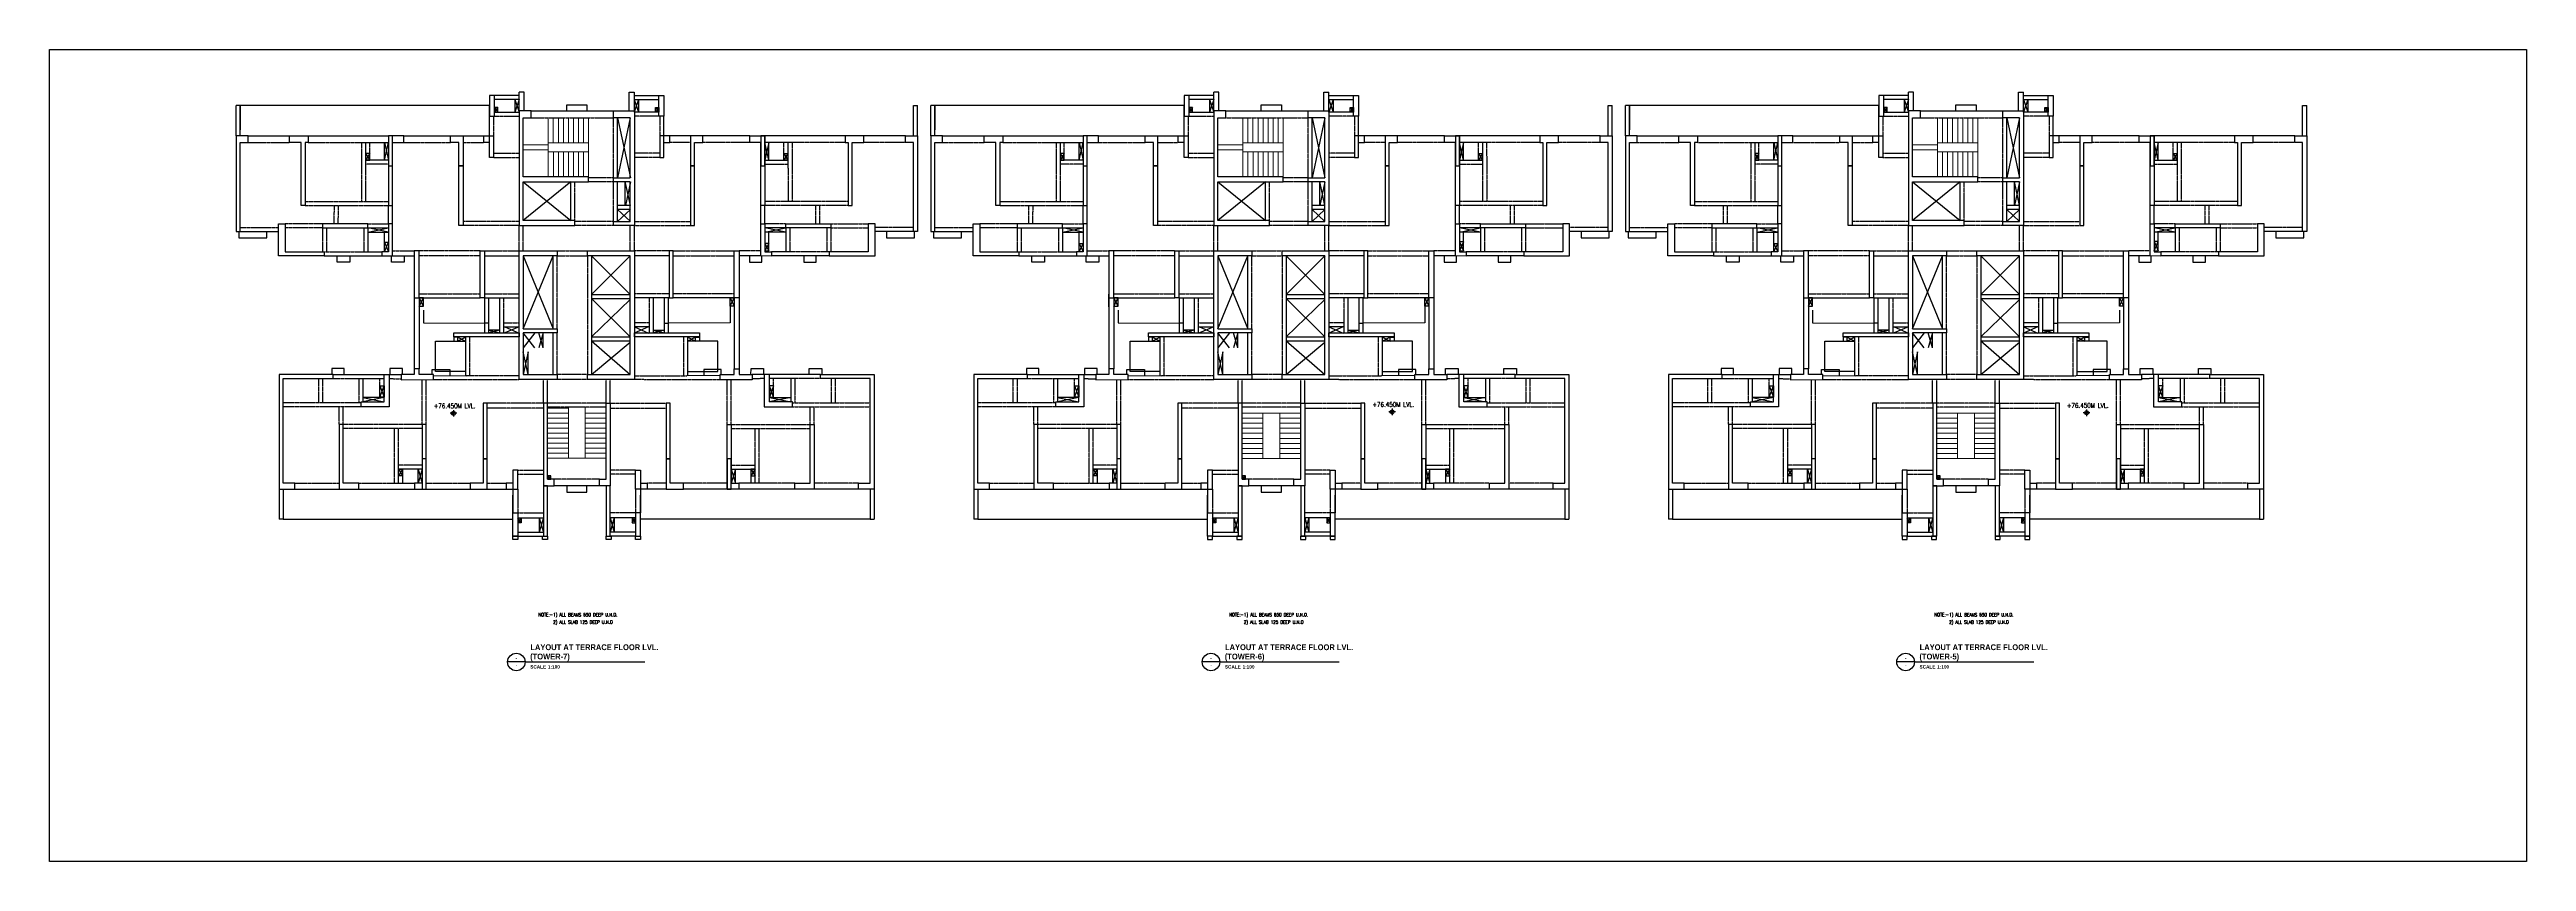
# Model space of a CAD drawing. Header units: millimetres. Extents: x 206 to 857355, y 5291 to 60826.
# Drawn here: x 513616 to 661488, y 5291 to 53815 of the extents above; entities that cross this region are included whole.
import ezdxf
from ezdxf.enums import TextEntityAlignment as Align

# ---------------------------------------------------------------- set-up
doc = ezdxf.new("R2010")
doc.units = ezdxf.units.MM
doc.header["$PDMODE"] = 35
doc.linetypes.add('HIDDEN', pattern=[0.375, 0.25, -0.125])
for name, color, linetype in [('31.10.2025-KDPL COMMENTS', 7, 'Continuous'), ('A-REFR-TITL-100', 2, 'Continuous'), ('BEAM', 3, 'Continuous'), ('COL', 6, 'Continuous'), ('COLUMN STOPS', 2, 'Continuous'), ('COVER', 2, 'Continuous'), ('CUT', 9, 'Continuous'), ('SYMBOL', 1, 'Continuous'), ('TEXT', 3, 'Continuous')]:
    doc.layers.add(name, color=color, linetype=linetype)
for name, color, linetype, lineweight in [('Boundary', 40, 'Continuous', 30), ('Origin', 40, 'Continuous', 30), ('S-STRS', 31, 'Continuous', 18)]:
    doc.layers.add(name, color=color, linetype=linetype, lineweight=lineweight)
doc.styles.add('Arial', font='arial.ttf', dxfattribs={"height": 125})
doc.styles.add('ARIAL-TITLE', font='arialbd.ttf')
doc.styles.add('romand', font='romand.shx', dxfattribs={"width": 0.8})
doc.styles.add('ROMANS', font='romans.shx', dxfattribs={"width": 0.8})

# ---------------------------------------------------------------- blocks, each defined once
blk = doc.blocks.new('A-DETAIL-TITLE-100')
at = {"layer": 'A-REFR-TITL-100', "linetype": 'Continuous'}
blk.add_line((0, 0), (-1050, 0), dxfattribs=at)
blk.add_circle((-525, 0), 525, dxfattribs=at)
at = {"layer": 'A-REFR-TITL-100', "color": 4, "linetype": 'Continuous', "style": 'ARIAL-TITLE'}
blk.add_attdef('DRWG-NO', text='', height=400, dxfattribs=at).set_placement((-751, 326), align=Align.MIDDLE)
at = {"layer": 'A-REFR-TITL-100', "color": 4, "style": 'ARIAL-TITLE'}
for tag, p, height in [('TITLE1', (450, 937), 500), ('TITLE2', (450, 237), 500), ('SCALE1', (450, -480), 300), ('SCALE2', (2479, -480), 300)]:
    blk.add_attdef(tag, p, '', height=height, dxfattribs=at)
at = {"layer": 'A-REFR-TITL-100', "color": 4, "linetype": 'Continuous', "style": 'Arial', "width": 0.8}
blk.add_attdef('DRAWING-REF', text='', height=200, dxfattribs=at).set_placement((-735, -270), align=Align.MIDDLE)
blk = doc.blocks.new('A$C2BC57D65')
at = {"layer": 'SYMBOL'}
h = blk.add_hatch(color=7, dxfattribs=at)
h.paths.add_polyline_path([(196, 348), (314, 348, 0.4142136), (196, 466)])
h.paths.add_polyline_path([(196, 348), (79, 348, 0.4142136), (196, 230)])
at = {"layer": 'SYMBOL', "color": 7}
for p, q in [((393, 348), (0, 348)), ((196, 544), (196, 152))]:
    blk.add_line(p, q, dxfattribs=at)
blk.add_circle((196, 348), 118, dxfattribs=at)
at = {"layer": 'SYMBOL', "style": 'romand', "width": 0.8}
for p in [(1052, 530), (1052, 137)]:
    blk.add_attdef('LEVEL', text='', height=275, dxfattribs=at).set_placement(p, align=Align.MIDDLE)

msp = doc.modelspace()

# ---------------------------------------------------------------- linework, layer by layer
at = {"layer": '31.10.2025-KDPL COMMENTS'}
msp.add_line((576853, 38435), (576853, 39196), dxfattribs=at)
at = {"layer": 'A-REFR-TITL-100', "linetype": 'Continuous'}
for p, q in [((542008, 17215), (549146, 17214)), ((583478, 17215), (590616, 17214)), ((624948, 17215), (632086, 17214))]:
    msp.add_line(p, q, dxfattribs=at)
at = {"layer": 'BEAM'}
for p, q in [((524751, 48660), (524751, 50460)), ((524991, 50460), (524751, 50460)), ((524991, 48660), (524991, 50460)), ((541648, 51062), (540185, 51062)), ((541648, 50822), (540185, 50822)), ((541946, 51262), (541646, 51262)), ((541648, 50141), (541648, 51262)), ((541948, 50141), (541948, 51262)), ((548228, 51262), (548528, 51262)), ((548229, 50141), (548229, 51262)), ((548529, 50141), (548529, 51262)), ((548529, 51062), (549992, 51062)), ((548529, 50822), (549992, 50822)), ((565187, 50460), (565427, 50460)), ((565187, 48660), (565187, 50460)), ((565427, 48660), (565427, 50460)), ((566221, 48660), (566221, 50460)), ((566461, 50460), (566221, 50460)), ((566461, 48660), (566461, 50460)), ((583118, 51062), (581655, 51062)), ((583118, 50822), (581655, 50822)), ((583416, 51262), (583116, 51262)), ((583118, 50141), (583118, 51262)), ((583418, 50141), (583418, 51262)), ((589699, 51262), (589998, 51262)), ((589699, 50141), (589699, 51262)), ((589999, 50141), (589999, 51262)), ((589999, 51062), (591462, 51062)), ((589999, 50822), (591462, 50822)), ((606657, 50460), (606897, 50460)), ((606657, 48660), (606657, 50460)), ((606897, 48660), (606897, 50460)), ((607691, 48660), (607691, 50460)), ((607931, 50460), (607691, 50460)), ((607931, 48660), (607931, 50460)), ((624588, 51062), (623125, 51062)), ((624588, 50822), (623125, 50822)), ((624588, 50141), (624588, 51262)), ((624888, 51262), (624588, 51262)), ((624888, 50141), (624888, 51262)), ((631169, 51262), (631469, 51262)), ((631169, 50141), (631169, 51262)), ((631469, 50141), (631469, 51262)), ((631469, 51062), (632932, 51062)), ((631469, 51062), (631469, 51062)), ((631469, 50822), (632932, 50822)), ((648127, 50460), (648367, 50460)), ((648127, 48660), (648127, 50460)), ((648367, 48660), (648367, 50460)), ((539885, 48660), (539885, 49832)), ((540185, 50072), (541649, 50072)), ((542369, 50140), (547289, 50140)), ((547529, 46140), (547529, 49740)), ((549993, 50072), (548528, 50072)), ((550293, 48659), (550293, 49832)), ((581355, 48660), (581355, 49832)), ((581655, 50072), (583119, 50072)), ((583839, 50140), (588759, 50140)), ((588999, 46140), (588999, 49740)), ((591463, 50072), (589998, 50072)), ((591763, 48659), (591763, 49832)), ((622825, 48660), (622825, 49832)), ((623125, 50072), (624589, 50072)), ((625309, 50140), (630229, 50140)), ((630469, 46140), (630469, 49740)), ((632933, 50072), (631468, 50072)), ((633233, 48659), (633233, 49832)), ((525465, 48660), (527941, 48660)), ((529066, 48660), (533860, 48660)), ((532295, 48260), (533860, 48260)), ((532475, 48260), (532475, 46959)), ((534760, 48660), (537560, 48660)), ((538300, 48660), (539534, 48660)), ((551878, 48660), (550643, 48660)), ((555417, 48660), (552618, 48660)), ((561112, 48660), (556317, 48660)), ((557882, 48260), (556317, 48260)), ((557702, 48260), (557702, 46959)), ((564712, 48660), (562237, 48660)), ((566935, 48660), (569411, 48660)), ((570536, 48660), (575330, 48660)), ((573765, 48260), (575330, 48260)), ((573945, 48260), (573945, 46959)), ((576230, 48660), (579030, 48660)), ((579770, 48660), (581004, 48660)), ((593348, 48660), (592113, 48660)), ((596887, 48660), (594088, 48660)), ((602582, 48660), (597787, 48660)), ((599352, 48260), (597787, 48260)), ((599172, 48260), (599172, 46959)), ((606182, 48660), (603707, 48660)), ((608405, 48660), (610881, 48660)), ((612006, 48660), (616800, 48660)), ((615235, 48260), (616800, 48260)), ((615415, 48260), (615415, 46959)), ((617700, 48660), (620500, 48660)), ((621240, 48660), (622474, 48660)), ((634818, 48660), (633583, 48660)), ((638357, 48660), (635558, 48660)), ((644052, 48660), (639257, 48660)), ((640822, 48260), (639257, 48260)), ((640642, 48260), (640642, 46959)), ((647652, 48660), (645177, 48660)), ((533860, 47199), (532475, 47199)), ((544739, 43602), (544739, 45900)), ((547529, 43540), (547529, 45900)), ((556317, 47199), (557702, 47199)), ((575330, 47199), (573945, 47199)), ((586209, 43602), (586209, 45900)), ((588999, 43540), (588999, 45900)), ((597787, 47199), (599172, 47199)), ((616800, 47199), (615415, 47199)), ((627679, 43602), (627679, 45900)), ((630469, 43540), (630469, 45900)), ((639257, 47199), (640642, 47199)), ((548289, 44500), (547529, 44500)), ((589759, 44500), (588999, 44500)), ((631229, 44500), (630469, 44500)), ((532611, 43150), (533860, 43150)), ((532611, 43150), (532611, 41715)), ((548289, 44260), (547529, 44260)), ((557566, 43150), (556317, 43150)), ((557566, 43150), (557566, 41715)), ((574081, 43150), (575330, 43150)), ((574081, 43150), (574081, 41715)), ((589759, 44260), (588999, 44260)), ((599036, 43150), (597787, 43150)), ((599036, 43150), (599036, 41715)), ((615551, 43150), (616800, 43150)), ((615551, 43150), (615551, 41715)), ((631229, 44260), (630469, 44260)), ((640506, 43150), (639257, 43150)), ((640506, 43150), (640506, 41715)), ((530011, 41475), (533450, 41475)), ((532371, 41715), (533450, 41715)), ((534100, 41475), (535383, 41475)), ((539574, 41475), (541650, 41475)), ((543689, 37125), (543689, 41475)), ((545969, 41474), (545969, 34384)), ((550604, 41475), (548528, 41475)), ((556077, 41475), (554795, 41475)), ((557806, 41715), (556727, 41715)), ((560166, 41475), (556727, 41475)), ((571481, 41475), (574920, 41475)), ((573841, 41715), (574920, 41715)), ((575570, 41475), (576853, 41475)), ((581044, 41475), (583120, 41475)), ((585159, 37125), (585159, 41475)), ((587439, 41474), (587439, 34384)), ((592074, 41475), (589998, 41475)), ((597547, 41475), (596265, 41475)), ((599276, 41715), (598197, 41715)), ((601636, 41475), (598197, 41475)), ((612951, 41475), (616390, 41475)), ((615311, 41715), (616390, 41715)), ((617040, 41475), (618323, 41475)), ((622514, 41475), (624590, 41475)), ((626629, 37125), (626629, 41475)), ((628909, 41474), (628909, 34384)), ((633544, 41475), (631468, 41475)), ((639017, 41475), (637735, 41475)), ((640746, 41715), (639667, 41715)), ((643106, 41475), (639667, 41475)), ((535383, 38975), (535383, 34738)), ((535683, 38975), (539334, 38975)), ((535683, 38975), (535683, 34738)), ((539574, 38975), (541650, 38975)), ((539602, 36876), (539601, 38975)), ((539842, 36876), (539841, 38975)), ((540501, 36876), (540501, 38975)), ((545969, 39174), (548289, 39174)), ((545969, 38934), (548289, 38934)), ((550604, 38975), (548528, 38975)), ((549677, 36875), (549677, 38975)), ((550336, 36875), (550336, 38975)), ((550576, 36875), (550576, 38975)), ((554495, 38975), (550844, 38975)), ((554495, 38975), (554495, 34738)), ((554795, 38975), (554795, 34738)), ((576853, 38975), (576853, 34738)), ((577153, 38975), (580804, 38975)), ((577153, 38975), (577153, 34738)), ((581044, 38975), (583120, 38975)), ((581072, 36876), (581071, 38975)), ((581312, 36876), (581311, 38975)), ((581971, 36876), (581971, 38975)), ((587439, 39174), (589759, 39174)), ((587439, 38934), (589759, 38934)), ((592074, 38975), (589998, 38975)), ((591147, 36875), (591147, 38975)), ((591806, 36875), (591806, 38975)), ((592046, 36875), (592046, 38975)), ((595965, 38975), (592314, 38975)), ((595965, 38975), (595965, 34738)), ((596265, 38975), (596265, 34738)), ((618323, 38975), (618323, 34738)), ((618623, 38975), (622274, 38975)), ((618623, 38975), (618623, 34738)), ((622514, 38975), (624590, 38975)), ((622542, 36876), (622541, 38975)), ((622782, 36876), (622781, 38975)), ((623441, 36876), (623441, 38975)), ((628909, 39174), (631229, 39174)), ((628909, 38934), (631229, 38934)), ((633544, 38975), (631468, 38975)), ((632617, 36875), (632617, 38975)), ((633276, 36875), (633276, 38975)), ((633516, 36875), (633516, 38975)), ((637435, 38975), (633784, 38975)), ((637435, 38975), (637435, 34738)), ((637735, 38975), (637735, 34738)), ((539842, 37471), (539602, 37471)), ((540741, 36876), (540741, 37490)), ((540741, 37250), (541650, 37250)), ((549437, 37250), (548528, 37250)), ((549437, 36875), (549437, 37490)), ((550336, 37471), (550576, 37471)), ((581312, 37471), (581072, 37471)), ((582211, 36876), (582211, 37490)), ((582211, 37250), (583120, 37250)), ((590907, 37250), (589998, 37250)), ((590907, 36875), (590907, 37490)), ((591806, 37471), (592046, 37471)), ((622782, 37471), (622542, 37471)), ((623681, 36876), (623681, 37490)), ((623681, 37250), (624590, 37250)), ((632377, 37250), (631468, 37250)), ((632377, 36875), (632377, 37490)), ((633276, 37471), (633516, 37471)), ((538459, 34322), (538459, 36630)), ((543689, 34384), (543689, 36884)), ((545969, 36636), (548289, 36636)), ((545969, 36396), (548289, 36396)), ((551719, 34322), (551719, 36629)), ((579929, 34322), (579929, 36630)), ((585159, 34384), (585159, 36884)), ((587439, 36636), (589759, 36636)), ((587439, 36396), (589759, 36396)), ((593189, 34322), (593189, 36629)), ((621399, 34322), (621399, 36630)), ((626629, 34384), (626629, 36884)), ((628909, 36636), (631229, 36636)), ((628909, 36396), (631229, 36396)), ((634659, 34322), (634659, 36629)), ((530539, 34385), (533590, 34385)), ((532074, 34145), (533590, 34145)), ((532314, 34145), (532314, 32760)), ((533890, 34385), (534605, 34384)), ((536532, 34325), (538518, 34322)), ((553646, 34324), (551659, 34322)), ((556288, 34385), (555572, 34384)), ((559639, 34385), (556588, 34385)), ((558104, 34145), (556588, 34145)), ((557864, 34145), (557864, 32760)), ((572009, 34385), (575060, 34385)), ((573544, 34145), (575060, 34145)), ((573784, 34145), (573784, 32760)), ((575360, 34385), (576075, 34384)), ((578002, 34325), (579988, 34322)), ((595116, 34324), (593129, 34322)), ((597758, 34385), (597042, 34384)), ((601109, 34385), (598058, 34385)), ((599574, 34145), (598058, 34145)), ((599334, 34145), (599334, 32760)), ((613479, 34385), (616530, 34385)), ((615014, 34145), (616530, 34145)), ((615254, 34145), (615254, 32760)), ((616830, 34385), (617545, 34384)), ((619472, 34325), (621458, 34322)), ((636586, 34324), (634599, 34322)), ((639228, 34385), (638512, 34384)), ((642579, 34385), (639528, 34385)), ((641044, 34145), (639528, 34145)), ((640804, 34145), (640804, 32760)), ((534443, 27895), (534443, 28970)), ((535869, 28730), (534443, 28730)), ((554309, 28729), (555735, 28730)), ((555735, 27895), (555735, 28970)), ((575913, 27895), (575913, 28970)), ((577339, 28730), (575913, 28730)), ((595779, 28729), (597205, 28730)), ((597205, 27895), (597205, 28970)), ((617383, 27895), (617383, 28970)), ((618809, 28730), (617383, 28730)), ((637249, 28729), (638675, 28730)), ((638675, 27895), (638675, 28970)), ((527324, 27545), (527324, 25745)), ((527564, 27545), (527564, 25745)), ((528264, 27545), (530914, 27545)), ((532074, 27545), (535409, 27545)), ((534259, 27895), (535409, 27895)), ((536109, 27545), (538724, 27545)), ((539749, 27545), (540874, 27545)), ((546440, 27735), (543740, 27735)), ((550429, 27545), (549304, 27545)), ((554069, 27545), (551454, 27545)), ((555919, 27895), (554769, 27895)), ((558104, 27545), (554769, 27545)), ((561914, 27545), (559264, 27545)), ((562614, 27545), (562614, 25745)), ((562854, 27545), (562854, 25745)), ((568794, 27545), (568794, 25745)), ((569034, 27545), (569034, 25745)), ((569734, 27545), (572384, 27545)), ((573544, 27545), (576879, 27545)), ((575729, 27895), (576879, 27895)), ((577579, 27545), (580194, 27545)), ((581219, 27545), (582344, 27545)), ((587910, 27735), (585210, 27735)), ((591899, 27545), (590774, 27545)), ((595539, 27545), (592924, 27545)), ((597389, 27895), (596239, 27895)), ((599574, 27545), (596239, 27545)), ((603384, 27545), (600734, 27545)), ((604084, 27545), (604084, 25745)), ((604324, 27545), (604324, 25745)), ((610264, 27545), (610264, 25745)), ((610504, 27545), (610504, 25745)), ((611204, 27545), (613854, 27545)), ((615014, 27545), (618349, 27545)), ((617199, 27895), (618349, 27895)), ((619049, 27545), (621664, 27545)), ((622689, 27545), (623814, 27545)), ((629380, 27735), (626680, 27735)), ((633369, 27545), (632244, 27545)), ((637009, 27545), (634394, 27545)), ((638859, 27895), (637709, 27895)), ((641044, 27545), (637709, 27545)), ((644854, 27545), (642204, 27545)), ((645554, 27545), (645554, 25745)), ((645794, 27545), (645794, 25745)), ((527564, 25745), (527324, 25745)), ((541574, 25833), (543099, 25833)), ((548604, 25833), (547079, 25833)), ((562614, 25745), (562854, 25745)), ((569034, 25745), (568794, 25745)), ((583044, 25833), (584569, 25833)), ((590074, 25833), (588549, 25833)), ((604084, 25745), (604324, 25745)), ((610504, 25745), (610264, 25745)), ((624514, 25833), (626039, 25833)), ((631544, 25833), (630019, 25833)), ((645554, 25745), (645794, 25745)), ((541539, 24733), (543099, 24733)), ((541574, 24973), (543099, 24973)), ((548604, 24973), (547079, 24973)), ((548639, 24733), (547079, 24733)), ((583009, 24733), (584569, 24733)), ((583044, 24973), (584569, 24973)), ((590074, 24973), (588549, 24973)), ((590109, 24733), (588549, 24733)), ((624479, 24733), (626039, 24733)), ((624514, 24973), (626039, 24973)), ((631544, 24973), (630019, 24973)), ((631579, 24733), (630019, 24733))]:
    msp.add_line(p, q, dxfattribs=at)
at = {"layer": 'BEAM', "linetype": 'HIDDEN', "ltscale": 10}
for p, q in [((540125, 49832), (540125, 48660)), ((540185, 49832), (541649, 49832)), ((542369, 49740), (547289, 49740)), ((547289, 46140), (547289, 49740)), ((549993, 49832), (548528, 49832)), ((550053, 49832), (550052, 48659)), ((581595, 49832), (581595, 48660)), ((581655, 49832), (583119, 49832)), ((583839, 49740), (588759, 49740)), ((588759, 46140), (588759, 49740)), ((591463, 49832), (589998, 49832)), ((591523, 49832), (591522, 48659)), ((623065, 49832), (623065, 48660)), ((623125, 49832), (624589, 49832)), ((625309, 49740), (630229, 49740)), ((630229, 46140), (630229, 49740)), ((632933, 49832), (631468, 49832)), ((632993, 49832), (632992, 48659)), ((525465, 48260), (527941, 48260)), ((529066, 48260), (532295, 48260)), ((532235, 48260), (532235, 44740)), ((534760, 48260), (537560, 48260)), ((538300, 48260), (539534, 48260)), ((540124, 47610), (541649, 47610)), ((540124, 47370), (541649, 47370)), ((550054, 47610), (548528, 47610)), ((550054, 47370), (548528, 47370)), ((551878, 48260), (550643, 48259)), ((555417, 48260), (552618, 48260)), ((561112, 48260), (557882, 48260)), ((557942, 48260), (557943, 44740)), ((564712, 48260), (562237, 48260)), ((566935, 48260), (569411, 48260)), ((570536, 48260), (573765, 48260)), ((573705, 48260), (573705, 44740)), ((576230, 48260), (579030, 48260)), ((579770, 48260), (581004, 48260)), ((581594, 47610), (583119, 47610)), ((581594, 47370), (583119, 47370)), ((591524, 47610), (589998, 47610)), ((591524, 47370), (589998, 47370)), ((593348, 48260), (592113, 48259)), ((596887, 48260), (594088, 48260)), ((602582, 48260), (599352, 48260)), ((599412, 48260), (599413, 44740)), ((606182, 48260), (603707, 48260)), ((608405, 48260), (610881, 48260)), ((612006, 48260), (615235, 48260)), ((615175, 48260), (615175, 44740)), ((617700, 48260), (620500, 48260)), ((621240, 48260), (622474, 48260)), ((623064, 47610), (624589, 47610)), ((623064, 47370), (624589, 47370)), ((632994, 47610), (631468, 47610)), ((632994, 47370), (631468, 47370)), ((634818, 48260), (633583, 48259)), ((638357, 48260), (635558, 48260)), ((644052, 48260), (640822, 48260)), ((640882, 48260), (640883, 44740)), ((647652, 48260), (645177, 48260)), ((532475, 46959), (532475, 44740)), ((533860, 46959), (532475, 46959)), ((544979, 43602), (544979, 45900)), ((547289, 46140), (545789, 46140)), ((547289, 45900), (545789, 45900)), ((547289, 43540), (547289, 45900)), ((556317, 46959), (557702, 46959)), ((557702, 46959), (557703, 44740)), ((573945, 46959), (573945, 44740)), ((575330, 46959), (573945, 46959)), ((586449, 43602), (586449, 45900)), ((588759, 46140), (587259, 46140)), ((588759, 45900), (587259, 45900)), ((588759, 43540), (588759, 45900)), ((597787, 46959), (599172, 46959)), ((599172, 46959), (599173, 44740)), ((615415, 46959), (615415, 44740)), ((616800, 46959), (615415, 46959)), ((627919, 43602), (627919, 45900)), ((630229, 46140), (628729, 46140)), ((630229, 45900), (628729, 45900)), ((630229, 43540), (630229, 45900)), ((639257, 46959), (640642, 46959)), ((640642, 46959), (640643, 44740)), ((528881, 44740), (533860, 44740)), ((528881, 44500), (533860, 44500)), ((530600, 44500), (530596, 43390)), ((530840, 44500), (530836, 43390)), ((533860, 43390), (533860, 44500)), ((534100, 43390), (534100, 44500)), ((556077, 43390), (556077, 44500)), ((561297, 44740), (556317, 44740)), ((561297, 44500), (556317, 44500)), ((556317, 43390), (556317, 44500)), ((559337, 44500), (559341, 43390)), ((559577, 44500), (559581, 43390)), ((570351, 44740), (575330, 44740)), ((570351, 44500), (575330, 44500)), ((572070, 44500), (572066, 43390)), ((572310, 44500), (572306, 43390)), ((575330, 43390), (575330, 44500)), ((575570, 43390), (575570, 44500)), ((597547, 43390), (597547, 44500)), ((602767, 44740), (597787, 44740)), ((602767, 44500), (597787, 44500)), ((597787, 43390), (597787, 44500)), ((600807, 44500), (600811, 43390)), ((601047, 44500), (601051, 43390)), ((611821, 44740), (616800, 44740)), ((611821, 44500), (616800, 44500)), ((613540, 44500), (613536, 43390)), ((613780, 44500), (613776, 43390)), ((616800, 43390), (616800, 44500)), ((617040, 43390), (617040, 44500)), ((639017, 43390), (639017, 44500)), ((644237, 44740), (639257, 44740)), ((644237, 44500), (639257, 44500)), ((639257, 43390), (639257, 44500)), ((642277, 44500), (642281, 43390)), ((642517, 44500), (642521, 43390)), ((524991, 43180), (527281, 43180)), ((529911, 43390), (527681, 43390)), ((529911, 43150), (527681, 43150)), ((529911, 43150), (529911, 41715)), ((530151, 43150), (530151, 41715)), ((532371, 43150), (532371, 41715)), ((532611, 43390), (533860, 43390)), ((541649, 43540), (538300, 43540)), ((541650, 43300), (538300, 43300)), ((541651, 41775), (541651, 43300)), ((541891, 41775), (541891, 43300)), ((547289, 43540), (544979, 43540)), ((547289, 43300), (544979, 43300)), ((548289, 41775), (548289, 43300)), ((548528, 43539), (551878, 43539)), ((548528, 43300), (551878, 43299)), ((548529, 41775), (548529, 43300)), ((557566, 43390), (556317, 43390)), ((557806, 43150), (557806, 41715)), ((560026, 43150), (560026, 41715)), ((560266, 43390), (562497, 43390)), ((560266, 43150), (562497, 43150)), ((560266, 43150), (560266, 41715)), ((565187, 43180), (562897, 43180)), ((566461, 43180), (568751, 43180)), ((571381, 43390), (569151, 43390)), ((571381, 43150), (569151, 43150)), ((571381, 43150), (571381, 41715)), ((571621, 43150), (571621, 41715)), ((573841, 43150), (573841, 41715)), ((574081, 43390), (575330, 43390)), ((583119, 43540), (579770, 43540)), ((583120, 43300), (579770, 43300)), ((583121, 41775), (583121, 43300)), ((583361, 41775), (583361, 43300)), ((588759, 43540), (586449, 43540)), ((588759, 43300), (586449, 43300)), ((589759, 41775), (589759, 43300)), ((589998, 43539), (593348, 43539)), ((589998, 43300), (593348, 43299)), ((589999, 41775), (589999, 43300)), ((599036, 43390), (597787, 43390)), ((599276, 43150), (599276, 41715)), ((601496, 43150), (601496, 41715)), ((601736, 43390), (603967, 43390)), ((601736, 43150), (603967, 43150)), ((601736, 43150), (601736, 41715)), ((606657, 43180), (604367, 43180)), ((607931, 43180), (610221, 43180)), ((612851, 43390), (610621, 43390)), ((612851, 43150), (610621, 43150)), ((612851, 43150), (612851, 41715)), ((613091, 43150), (613091, 41715)), ((615311, 43150), (615311, 41715)), ((615551, 43390), (616800, 43390)), ((624589, 43540), (621240, 43540)), ((624590, 43300), (621240, 43300)), ((624591, 41775), (624591, 43300)), ((624831, 41775), (624831, 43300)), ((630229, 43540), (627919, 43540)), ((630229, 43300), (627919, 43300)), ((631229, 41775), (631229, 43300)), ((631468, 43539), (634818, 43539)), ((631468, 43300), (634818, 43299)), ((631469, 41775), (631469, 43300)), ((640506, 43390), (639257, 43390)), ((640746, 43150), (640746, 41715)), ((642966, 43150), (642966, 41715)), ((643206, 43390), (645437, 43390)), ((643206, 43150), (645437, 43150)), ((643206, 43150), (643206, 41715)), ((648127, 43180), (645837, 43180)), ((530011, 41715), (532371, 41715)), ((534100, 41775), (535383, 41775)), ((539334, 41775), (535623, 41775)), ((539334, 41475), (535683, 41475)), ((539574, 41775), (541650, 41775)), ((543929, 41775), (545729, 41775)), ((543929, 37125), (543929, 41475)), ((543929, 41475), (545729, 41475)), ((545729, 41474), (545729, 34384)), ((550604, 41775), (548528, 41775)), ((550844, 41775), (554555, 41775)), ((550844, 41475), (554495, 41475)), ((556077, 41775), (554795, 41775)), ((560166, 41715), (557806, 41715)), ((571481, 41715), (573841, 41715)), ((575570, 41775), (576853, 41775)), ((580804, 41775), (577093, 41775)), ((580804, 41475), (577153, 41475)), ((581044, 41775), (583120, 41775)), ((585399, 41775), (587199, 41775)), ((585399, 37125), (585399, 41475)), ((585399, 41475), (587199, 41475)), ((587199, 41474), (587199, 34384)), ((592074, 41775), (589998, 41775)), ((592314, 41775), (596025, 41775)), ((592314, 41475), (595965, 41475)), ((597547, 41775), (596265, 41775)), ((601636, 41715), (599276, 41715)), ((612951, 41715), (615311, 41715)), ((617040, 41775), (618323, 41775)), ((622274, 41775), (618563, 41775)), ((622274, 41475), (618623, 41475)), ((622514, 41775), (624590, 41775)), ((626869, 41775), (628669, 41775)), ((626869, 37125), (626869, 41475)), ((626869, 41475), (628669, 41475)), ((628669, 41474), (628669, 34384)), ((633544, 41775), (631468, 41775)), ((633784, 41775), (637495, 41775)), ((633784, 41475), (637435, 41475)), ((639017, 41775), (637735, 41775)), ((643106, 41715), (640746, 41715)), ((535683, 39215), (539334, 39215)), ((539574, 39215), (541650, 39215)), ((540741, 37490), (540741, 38975)), ((550604, 39215), (548528, 39215)), ((549437, 37490), (549437, 38975)), ((554495, 39215), (550844, 39215)), ((577153, 39215), (580804, 39215)), ((581044, 39215), (583120, 39215)), ((582211, 37490), (582211, 38975)), ((592074, 39215), (589998, 39215)), ((590907, 37490), (590907, 38975)), ((595965, 39215), (592314, 39215)), ((618623, 39215), (622274, 39215)), ((622514, 39215), (624590, 39215)), ((623681, 37490), (623681, 38975)), ((633544, 39215), (631468, 39215)), ((632377, 37490), (632377, 38975)), ((637435, 39215), (633784, 39215)), ((540741, 37490), (541650, 37490)), ((549437, 37490), (548528, 37490)), ((582211, 37490), (583120, 37490)), ((590907, 37490), (589998, 37490)), ((623681, 37490), (624590, 37490)), ((632377, 37490), (631468, 37490)), ((538699, 34322), (538699, 36630)), ((543929, 34384), (543929, 36884)), ((551479, 34322), (551479, 36629)), ((580169, 34322), (580169, 36630)), ((585399, 34384), (585399, 36884)), ((592949, 34322), (592949, 36629)), ((621639, 34322), (621639, 36630)), ((626869, 34384), (626869, 36884)), ((634419, 34322), (634419, 36629)), ((529664, 34144), (529664, 32696)), ((529904, 34144), (529904, 32696)), ((530539, 34145), (532074, 34145)), ((532074, 34145), (532074, 32700)), ((533890, 34145), (534605, 34144)), ((535869, 31405), (535869, 34083)), ((536109, 31405), (536109, 34083)), ((536532, 34085), (541649, 34085)), ((541650, 34322), (538518, 34322)), ((543098, 32685), (543098, 34082)), ((543338, 32685), (543338, 34082)), ((545729, 34385), (543929, 34385)), ((545729, 34085), (543929, 34085)), ((546839, 32685), (546839, 34082)), ((547079, 32685), (547079, 34082)), ((548528, 34322), (551659, 34322)), ((553646, 34084), (548529, 34085)), ((554069, 31405), (554069, 34083)), ((554309, 31405), (554309, 34083)), ((556288, 34145), (555572, 34144)), ((558104, 34145), (558104, 32700)), ((559639, 34145), (558104, 34145)), ((560274, 34144), (560274, 32696)), ((560514, 34144), (560514, 32696)), ((571134, 34144), (571134, 32696)), ((571374, 34144), (571374, 32696)), ((572009, 34145), (573544, 34145)), ((573544, 34145), (573544, 32700)), ((575360, 34145), (576075, 34144)), ((577339, 31405), (577339, 34083)), ((577579, 31405), (577579, 34083)), ((578002, 34085), (583119, 34085)), ((583120, 34322), (579988, 34322)), ((584568, 32685), (584568, 34082)), ((584808, 32685), (584808, 34082)), ((587199, 34385), (585399, 34385)), ((587199, 34085), (585399, 34085)), ((588309, 32685), (588309, 34082)), ((588549, 32685), (588549, 34082)), ((589998, 34322), (593129, 34322)), ((595116, 34084), (589999, 34085)), ((595539, 31405), (595539, 34083)), ((595779, 31405), (595779, 34083)), ((597758, 34145), (597042, 34144)), ((599574, 34145), (599574, 32700)), ((601109, 34145), (599574, 34145)), ((601744, 34144), (601744, 32696)), ((601984, 34144), (601984, 32696)), ((612604, 34144), (612604, 32696)), ((612844, 34144), (612844, 32696)), ((613479, 34145), (615014, 34145)), ((615014, 34145), (615014, 32700)), ((616830, 34145), (617545, 34144)), ((618809, 31405), (618809, 34083)), ((619049, 31405), (619049, 34083)), ((619472, 34085), (624589, 34085)), ((624590, 34322), (621458, 34322)), ((626038, 32685), (626038, 34082)), ((626278, 32685), (626278, 34082)), ((628669, 34385), (626869, 34385)), ((628669, 34085), (626869, 34085)), ((629779, 32685), (629779, 34082)), ((630019, 32685), (630019, 34082)), ((631468, 34322), (634599, 34322)), ((636586, 34084), (631469, 34085)), ((637009, 31405), (637009, 34083)), ((637249, 31405), (637249, 34083)), ((639228, 34145), (638512, 34144)), ((641044, 34145), (641044, 32700)), ((642579, 34145), (641044, 34145)), ((643214, 34144), (643214, 32696)), ((643454, 34144), (643454, 32696)), ((532214, 32698), (527563, 32700)), ((543098, 32685), (539749, 32685)), ((546839, 32685), (543339, 32685)), ((547079, 32684), (550429, 32685)), ((557964, 32698), (562614, 32700)), ((573684, 32698), (569033, 32700)), ((584568, 32685), (581219, 32685)), ((588310, 32683), (584810, 32683)), ((588549, 32684), (591899, 32685)), ((599434, 32698), (604084, 32700)), ((615154, 32698), (610503, 32700)), ((626038, 32685), (622689, 32685)), ((629780, 32683), (626280, 32683)), ((630019, 32684), (633369, 32685)), ((640904, 32698), (645554, 32700)), ((532214, 32460), (527563, 32460)), ((530914, 31405), (530914, 32457)), ((531154, 31405), (531154, 32457)), ((535869, 31405), (531154, 31405)), ((535869, 31165), (531154, 31165)), ((534203, 27895), (534203, 31165)), ((534443, 28970), (534443, 31165)), ((543098, 32385), (539749, 32385)), ((546843, 32449), (543342, 32449)), ((547079, 32384), (550429, 32385)), ((554309, 31405), (559024, 31405)), ((554309, 31165), (559024, 31165)), ((555735, 28970), (555735, 31165)), ((555975, 27895), (555975, 31165)), ((557964, 32460), (562614, 32460)), ((559024, 31405), (559024, 32457)), ((559264, 31405), (559264, 32457)), ((573684, 32460), (569033, 32460)), ((572384, 31405), (572384, 32457)), ((572624, 31405), (572624, 32457)), ((577339, 31405), (572624, 31405)), ((577339, 31165), (572624, 31165)), ((575673, 27895), (575673, 31165)), ((575913, 28970), (575913, 31165)), ((584568, 32385), (581219, 32385)), ((588310, 32443), (584810, 32443)), ((588549, 32384), (591899, 32385)), ((595779, 31405), (600494, 31405)), ((595779, 31165), (600494, 31165)), ((597205, 28970), (597205, 31165)), ((597445, 27895), (597445, 31165)), ((599434, 32460), (604084, 32460)), ((600494, 31405), (600494, 32457)), ((600734, 31405), (600734, 32457)), ((615154, 32460), (610503, 32460)), ((613854, 31405), (613854, 32457)), ((614094, 31405), (614094, 32457)), ((618809, 31405), (614094, 31405)), ((618809, 31165), (614094, 31165)), ((617143, 27895), (617143, 31165)), ((617383, 28970), (617383, 31165)), ((626038, 32385), (622689, 32385)), ((629780, 32443), (626280, 32443)), ((630019, 32384), (633369, 32385)), ((637249, 31405), (641964, 31405)), ((637249, 31165), (641964, 31165)), ((638675, 28970), (638675, 31165)), ((638915, 27895), (638915, 31165)), ((640904, 32460), (645554, 32460)), ((641964, 31405), (641964, 32457)), ((642204, 31405), (642204, 32457)), ((535869, 28970), (534443, 28970)), ((541574, 28682), (543099, 28682)), ((541574, 28442), (543099, 28442)), ((546440, 28135), (543740, 28135)), ((548604, 28682), (547079, 28682)), ((548604, 28442), (547079, 28442)), ((554309, 28969), (555735, 28970)), ((577339, 28970), (575913, 28970)), ((583044, 28682), (584569, 28682)), ((583044, 28442), (584569, 28442)), ((587910, 28135), (585210, 28135)), ((590074, 28682), (588549, 28682)), ((590074, 28442), (588549, 28442)), ((595779, 28969), (597205, 28970)), ((618809, 28970), (617383, 28970)), ((624514, 28682), (626039, 28682)), ((624514, 28442), (626039, 28442)), ((629380, 28135), (626680, 28135)), ((631544, 28682), (630019, 28682)), ((631544, 28442), (630019, 28442)), ((637249, 28969), (638675, 28970)), ((528264, 27895), (530914, 27895)), ((532074, 27895), (534259, 27895)), ((536109, 27895), (538724, 27895)), ((539749, 27895), (540874, 27895)), ((550429, 27895), (549304, 27895)), ((554069, 27895), (551454, 27895)), ((558104, 27895), (555919, 27895)), ((561914, 27895), (559264, 27895)), ((569734, 27895), (572384, 27895)), ((573544, 27895), (575729, 27895)), ((577579, 27895), (580194, 27895)), ((581219, 27895), (582344, 27895)), ((591899, 27895), (590774, 27895)), ((595539, 27895), (592924, 27895)), ((599574, 27895), (597389, 27895)), ((603384, 27895), (600734, 27895)), ((611204, 27895), (613854, 27895)), ((615014, 27895), (617199, 27895)), ((619049, 27895), (621664, 27895)), ((622689, 27895), (623814, 27895)), ((633369, 27895), (632244, 27895)), ((637009, 27895), (634394, 27895)), ((641044, 27895), (638859, 27895)), ((644854, 27895), (642204, 27895)), ((541574, 26133), (543099, 26133)), ((548604, 26133), (547079, 26133)), ((583044, 26133), (584569, 26133)), ((590074, 26133), (588549, 26133)), ((624514, 26133), (626039, 26133)), ((631544, 26133), (630019, 26133))]:
    msp.add_line(p, q, dxfattribs=at)
at = {"layer": 'BEAM', "ltscale": 10}
for p, q in [((524991, 42940), (527281, 42940)), ((565187, 42940), (562897, 42940)), ((566461, 42940), (568751, 42940)), ((606657, 42940), (604367, 42940)), ((607931, 42940), (610221, 42940)), ((648127, 42940), (645837, 42940))]:
    msp.add_line(p, q, dxfattribs=at)
at = {"layer": 'BEAM'}
for points in [[(541274, 27545), (541274, 26133)], [(548904, 27545), (548904, 26133)], [(582744, 27545), (582744, 26133)], [(590374, 27545), (590374, 26133)], [(624214, 27545), (624214, 26133)], [(631844, 27545), (631844, 26133)]]:
    msp.add_lwpolyline(points, dxfattribs=at)
at = {"layer": 'BEAM', "linetype": 'HIDDEN', "ltscale": 10}
for points in [[(541574, 27545), (541574, 26133)], [(548604, 27545), (548604, 26133)], [(583044, 27545), (583044, 26133)], [(590074, 27545), (590074, 26133)], [(624514, 27545), (624514, 26133)], [(631544, 27545), (631544, 26133)]]:
    msp.add_lwpolyline(points, dxfattribs=at)
at = {"layer": 'BEAM'}
for points in [[(541572, 24535), (541272, 24535), (541272, 24733), (541572, 24733)], [(543337, 24535), (543037, 24535), (543037, 24733), (543337, 24733)], [(547137, 24535), (546837, 24535), (546837, 24733), (547137, 24733)], [(548902, 24535), (548602, 24535), (548602, 24733), (548902, 24733)], [(582742, 24536), (583042, 24536), (583042, 24734), (582742, 24734)], [(584507, 24536), (584807, 24536), (584807, 24734), (584507, 24734)], [(588307, 24536), (588607, 24536), (588607, 24734), (588307, 24734)], [(590072, 24536), (590372, 24536), (590372, 24734), (590072, 24734)], [(624212, 24538), (624512, 24538), (624512, 24736), (624212, 24736)], [(625977, 24538), (626277, 24538), (626277, 24736), (625977, 24736)], [(629777, 24538), (630077, 24538), (630077, 24736), (629777, 24736)], [(631542, 24538), (631842, 24538), (631842, 24736), (631542, 24736)]]:
    msp.add_lwpolyline(points, close=True, dxfattribs=at)
at = {"layer": 'Boundary'}
msp.add_lwpolyline([(513616, 53815), (661488, 53815), (661488, 5291), (513616, 5291)], close=True, dxfattribs=at)
at = {"layer": 'COL'}
for points in [[(540185, 51062), (539885, 51062), (539885, 49832), (540185, 49832)], [(549992, 51062), (550293, 51062), (550293, 49832), (549993, 49832)], [(581655, 51062), (581355, 51062), (581355, 49832), (581655, 49832)], [(591462, 51062), (591763, 51062), (591763, 49832), (591463, 49832)], [(623125, 51062), (622825, 51062), (622825, 49832), (623125, 49832)], [(632932, 51062), (633233, 51062), (633233, 49832), (632933, 49832)], [(541649, 43300), (544979, 43300), (544979, 43600), (541889, 43600), (541889, 45900), (545789, 45900), (545789, 46200), (541889, 46200), (541889, 49740), (542369, 49740), (542369, 50140), (541649, 50140)], [(548529, 43300), (547289, 43300), (547289, 43540), (548289, 43540), (548289, 45900), (547289, 45900), (547289, 46140), (548289, 46140), (548289, 49740), (547289, 49740), (547289, 50140), (548529, 50140)], [(583119, 43300), (586449, 43300), (586449, 43600), (583359, 43600), (583359, 45900), (587259, 45900), (587259, 46200), (583359, 46200), (583359, 49740), (583839, 49740), (583839, 50140), (583119, 50140)], [(589999, 43300), (588759, 43300), (588759, 43540), (589759, 43540), (589759, 45900), (588759, 45900), (588759, 46140), (589759, 46140), (589759, 49740), (588759, 49740), (588759, 50140), (589999, 50140)], [(624589, 43300), (627919, 43300), (627919, 43600), (624829, 43600), (624829, 45900), (628729, 45900), (628729, 46200), (624829, 46200), (624829, 49740), (625309, 49740), (625309, 50140), (624589, 50140)], [(631469, 43300), (630229, 43300), (630229, 43540), (631229, 43540), (631229, 45900), (630229, 45900), (630229, 46140), (631229, 46140), (631229, 49740), (630229, 49740), (630229, 50140), (631469, 50140)], [(534100, 48660), (533860, 48660), (533860, 46860), (534100, 46860)], [(538060, 46860), (538060, 48260), (537560, 48260), (537560, 48660), (538300, 48660), (538300, 46860)], [(539883, 48660), (540124, 48660), (540124, 47370), (539884, 47370)], [(550294, 48659), (550054, 48659), (550054, 47370), (550294, 47370)], [(552618, 48660), (551878, 48660), (551878, 46860), (552118, 46860), (552118, 48259), (552618, 48259)], [(556317, 48660), (556077, 48660), (556077, 46860), (556317, 46860)], [(575570, 48660), (575330, 48660), (575330, 46860), (575570, 46860)], [(579530, 46860), (579530, 48260), (579030, 48260), (579030, 48660), (579770, 48660), (579770, 46860)], [(581353, 48660), (581594, 48660), (581594, 47370), (581354, 47370)], [(591764, 48659), (591524, 48659), (591524, 47370), (591764, 47370)], [(594088, 48660), (593348, 48660), (593348, 46860), (593588, 46860), (593588, 48259), (594088, 48259)], [(597787, 48660), (597547, 48660), (597547, 46860), (597787, 46860)], [(617040, 48660), (616800, 48660), (616800, 46860), (617040, 46860)], [(621000, 46860), (621000, 48260), (620500, 48260), (620500, 48660), (621240, 48660), (621240, 46860)], [(622823, 48660), (623064, 48660), (623064, 47370), (622824, 47370)], [(633234, 48659), (632994, 48659), (632994, 47370), (633234, 47370)], [(635558, 48660), (634818, 48660), (634818, 46860), (635058, 46860), (635058, 48259), (635558, 48259)], [(639257, 48660), (639017, 48660), (639017, 46860), (639257, 46860)], [(541649, 34085), (541649, 41775), (543929, 41775), (543929, 41475), (541889, 41475), (541889, 37125), (543929, 37125), (543929, 36885), (541889, 36885), (541889, 34385), (543929, 34385), (543929, 34085)], [(545729, 34385), (548289, 34385), (548289, 41475), (545729, 41475), (545729, 41775), (548529, 41775), (548529, 34085), (545729, 34085)], [(583119, 34085), (583119, 41775), (585399, 41775), (585399, 41475), (583359, 41475), (583359, 37125), (585399, 37125), (585399, 36885), (583359, 36885), (583359, 34385), (585399, 34385), (585399, 34085)], [(587199, 34385), (589759, 34385), (589759, 41475), (587199, 41475), (587199, 41775), (589999, 41775), (589999, 34085), (587199, 34085)], [(624589, 34085), (624589, 41775), (626869, 41775), (626869, 41475), (624829, 41475), (624829, 37125), (626869, 37125), (626869, 36885), (624829, 36885), (624829, 34385), (626869, 34385), (626869, 34085)], [(628669, 34385), (631229, 34385), (631229, 41475), (628669, 41475), (628669, 41775), (631469, 41775), (631469, 34085), (628669, 34085)], [(543099, 27735), (543739, 27735), (543739, 28135), (543339, 28135), (543339, 32685), (543099, 32685)], [(547079, 27735), (546439, 27735), (546439, 28135), (546839, 28135), (546839, 32685), (547079, 32685)], [(584569, 27735), (585209, 27735), (585209, 28135), (584809, 28135), (584809, 32685), (584569, 32685)], [(588549, 27735), (587909, 27735), (587909, 28135), (588309, 28135), (588309, 32685), (588549, 32685)], [(626039, 27735), (626679, 27735), (626679, 28135), (626279, 28135), (626279, 32685), (626039, 32685)], [(630019, 27735), (629379, 27735), (629379, 28135), (629779, 28135), (629779, 32685), (630019, 32685)], [(536109, 29345), (535869, 29345), (535869, 27545), (536109, 27545)], [(539749, 29345), (539509, 29345), (539509, 27895), (538724, 27895), (538724, 27545), (539749, 27545)], [(541274, 27545), (541574, 27545), (541574, 28682), (541274, 28682)], [(548904, 27545), (548604, 27545), (548604, 28682), (548904, 28682)], [(550669, 27895), (550669, 29345), (550429, 29345), (550429, 27545), (551454, 27545), (551454, 27895)], [(554309, 29345), (554069, 29345), (554069, 27545), (554309, 27545)], [(577579, 29345), (577339, 29345), (577339, 27545), (577579, 27545)], [(581219, 29345), (580979, 29345), (580979, 27895), (580194, 27895), (580194, 27545), (581219, 27545)], [(582744, 27545), (583044, 27545), (583044, 28682), (582744, 28682)], [(590374, 27545), (590074, 27545), (590074, 28682), (590374, 28682)], [(592139, 27895), (592139, 29345), (591899, 29345), (591899, 27545), (592924, 27545), (592924, 27895)], [(595779, 29345), (595539, 29345), (595539, 27545), (595779, 27545)], [(619049, 29345), (618809, 29345), (618809, 27545), (619049, 27545)], [(622689, 29345), (622449, 29345), (622449, 27895), (621664, 27895), (621664, 27545), (622689, 27545)], [(624214, 27545), (624514, 27545), (624514, 28682), (624214, 28682)], [(631844, 27545), (631544, 27545), (631544, 28682), (631844, 28682)], [(633609, 27895), (633609, 29345), (633369, 29345), (633369, 27545), (634394, 27545), (634394, 27895)], [(637249, 29345), (637009, 29345), (637009, 27545), (637249, 27545)], [(543339, 27735), (543099, 27735), (543099, 24733), (543339, 24733)], [(547079, 27735), (546839, 27735), (546839, 24733), (547079, 24733)], [(584809, 27735), (584569, 27735), (584569, 24733), (584809, 24733)], [(588549, 27735), (588309, 27735), (588309, 24733), (588549, 24733)], [(626279, 27735), (626039, 27735), (626039, 24733), (626279, 24733)], [(630019, 27735), (629779, 27735), (629779, 24733), (630019, 24733)], [(541274, 26133), (541574, 26133), (541574, 24733), (541274, 24733)], [(548904, 26133), (548604, 26133), (548604, 24733), (548904, 24733)], [(582744, 26133), (583044, 26133), (583044, 24733), (582744, 24733)], [(590374, 26133), (590074, 26133), (590074, 24733), (590374, 24733)], [(624214, 26133), (624514, 26133), (624514, 24733), (624214, 24733)], [(631844, 26133), (631544, 26133), (631544, 24733), (631844, 24733)]]:
    msp.add_lwpolyline(points, close=True, dxfattribs=at)
at = {"layer": 'COLUMN STOPS'}
for points in [[(524991, 42940), (524991, 48260), (525465, 48260), (525465, 48660), (524751, 48660), (524751, 42940)], [(528881, 48260), (528881, 44500), (528641, 44500), (528641, 48260), (527941, 48260), (527941, 48660), (529066, 48660), (529066, 48260)], [(533860, 44500), (534100, 44500), (534100, 48260), (534760, 48260), (534760, 48660), (533860, 48660)], [(556317, 44500), (556077, 44500), (556077, 48260), (555417, 48260), (555417, 48660), (556317, 48660)], [(561297, 48260), (561297, 44500), (561537, 44500), (561537, 48260), (562237, 48260), (562237, 48660), (561112, 48660), (561112, 48260)], [(565187, 42940), (565187, 48260), (564712, 48260), (564712, 48660), (565427, 48660), (565427, 42940)], [(566461, 42940), (566461, 48260), (566935, 48260), (566935, 48660), (566221, 48660), (566221, 42940)], [(570351, 48260), (570351, 44500), (570111, 44500), (570111, 48260), (569411, 48260), (569411, 48660), (570536, 48660), (570536, 48260)], [(575330, 44500), (575570, 44500), (575570, 48260), (576230, 48260), (576230, 48660), (575330, 48660)], [(597787, 44500), (597547, 44500), (597547, 48260), (596887, 48260), (596887, 48660), (597787, 48660)], [(602767, 48260), (602767, 44500), (603007, 44500), (603007, 48260), (603707, 48260), (603707, 48660), (602582, 48660), (602582, 48260)], [(606657, 42940), (606657, 48260), (606182, 48260), (606182, 48660), (606897, 48660), (606897, 42940)], [(607931, 42940), (607931, 48260), (608405, 48260), (608405, 48660), (607691, 48660), (607691, 42940)], [(611821, 48260), (611821, 44500), (611581, 44500), (611581, 48260), (610881, 48260), (610881, 48660), (612006, 48660), (612006, 48260)], [(616800, 44500), (617040, 44500), (617040, 48260), (617700, 48260), (617700, 48660), (616800, 48660)], [(639257, 44500), (639017, 44500), (639017, 48260), (638357, 48260), (638357, 48660), (639257, 48660)], [(644237, 48260), (644237, 44500), (644477, 44500), (644477, 48260), (645177, 48260), (645177, 48660), (644052, 48660), (644052, 48260)], [(648127, 42940), (648127, 48260), (647652, 48260), (647652, 48660), (648367, 48660), (648367, 42940)], [(538300, 46860), (538300, 43300), (538060, 43300), (538060, 46860)], [(552118, 46860), (551878, 46860), (551878, 43299), (552118, 43299)], [(579770, 46860), (579770, 43300), (579530, 43300), (579530, 46860)], [(593588, 46860), (593348, 46860), (593348, 43299), (593588, 43299)], [(621240, 46860), (621240, 43300), (621000, 43300), (621000, 46860)], [(635058, 46860), (634818, 46860), (634818, 43299), (635058, 43299)], [(527281, 43390), (527681, 43390), (527681, 42940), (527681, 41715), (530015, 41715), (530015, 41475), (527281, 41475)], [(532611, 43150), (532611, 43390), (529911, 43390), (529911, 43150)], [(533860, 41715), (533450, 41715), (533450, 41475), (534100, 41475), (534100, 43390), (533860, 43390)], [(556317, 41715), (556727, 41715), (556727, 41474), (556077, 41475), (556077, 43390), (556317, 43390)], [(557566, 43150), (557566, 43390), (560266, 43390), (560266, 43150)], [(562897, 43390), (562497, 43390), (562497, 42940), (562497, 41715), (560162, 41715), (560162, 41475), (562897, 41475)], [(568751, 43390), (569151, 43390), (569151, 42940), (569151, 41715), (571485, 41715), (571485, 41475), (568751, 41475)], [(574081, 43150), (574081, 43390), (571381, 43390), (571381, 43150)], [(575330, 41715), (574920, 41715), (574920, 41475), (575570, 41475), (575570, 43390), (575330, 43390)], [(597787, 41715), (598197, 41715), (598197, 41474), (597547, 41475), (597547, 43390), (597787, 43390)], [(599036, 43150), (599036, 43390), (601736, 43390), (601736, 43150)], [(604367, 43390), (603967, 43390), (603967, 42940), (603967, 41715), (601632, 41715), (601632, 41475), (604367, 41475)], [(610221, 43390), (610621, 43390), (610621, 42940), (610621, 41715), (612955, 41715), (612955, 41475), (610221, 41475)], [(615551, 43150), (615551, 43390), (612851, 43390), (612851, 43150)], [(616800, 41715), (616390, 41715), (616390, 41475), (617040, 41475), (617040, 43390), (616800, 43390)], [(639257, 41715), (639667, 41715), (639667, 41474), (639017, 41475), (639017, 43390), (639257, 43390)], [(640506, 43150), (640506, 43390), (643206, 43390), (643206, 43150)], [(645837, 43390), (645437, 43390), (645437, 42940), (645437, 41715), (643102, 41715), (643102, 41475), (645837, 41475)], [(535383, 41774), (535383, 38975), (535683, 38975), (535683, 41774)], [(539574, 41775), (539574, 38975), (539334, 38975), (539334, 41775)], [(550604, 41774), (550604, 38975), (550844, 38975), (550844, 41774)], [(554795, 41774), (554795, 38975), (554495, 38975), (554495, 41774)], [(576853, 41774), (576853, 38975), (577153, 38975), (577153, 41774)], [(581044, 41775), (581044, 38975), (580804, 38975), (580804, 41775)], [(592074, 41774), (592074, 38975), (592314, 38975), (592314, 41774)], [(596265, 41774), (596265, 38975), (595965, 38975), (595965, 41774)], [(618323, 41774), (618323, 38975), (618623, 38975), (618623, 41774)], [(622514, 41775), (622514, 38975), (622274, 38975), (622274, 41775)], [(633544, 41774), (633544, 38975), (633784, 38975), (633784, 41774)], [(637735, 41774), (637735, 38975), (637435, 38975), (637435, 41774)], [(541649, 36875), (541649, 36635), (537761, 36635), (537761, 36875)], [(548529, 36875), (552419, 36875), (552419, 36635), (548529, 36635)], [(583119, 36875), (583119, 36635), (579231, 36635), (579231, 36875)], [(589999, 36875), (593889, 36875), (593889, 36635), (589999, 36635)], [(624589, 36875), (624589, 36635), (620701, 36635), (620701, 36875)], [(631469, 36875), (635359, 36875), (635359, 36635), (631469, 36635)], [(533590, 32760), (533590, 34385), (533890, 34385), (533890, 32457), (532214, 32460), (532214, 32760)], [(535683, 34385), (535683, 34735), (535383, 34735), (535383, 34385), (534605, 34384), (534605, 34084), (536532, 34085), (536532, 34385)], [(554494, 34384), (554494, 34734), (554794, 34734), (554794, 34384), (555572, 34384), (555572, 34084), (553646, 34084), (553646, 34385)], [(556588, 32760), (556588, 34385), (556288, 34385), (556288, 32457), (557964, 32460), (557964, 32760)], [(575060, 32760), (575060, 34385), (575360, 34385), (575360, 32457), (573684, 32460), (573684, 32760)], [(577153, 34385), (577153, 34735), (576853, 34735), (576853, 34385), (576075, 34384), (576075, 34084), (578002, 34085), (578002, 34385)], [(595964, 34384), (595964, 34734), (596264, 34734), (596264, 34384), (597042, 34384), (597042, 34084), (595116, 34084), (595116, 34385)], [(598058, 32760), (598058, 34385), (597758, 34385), (597758, 32457), (599434, 32460), (599434, 32760)], [(616530, 32760), (616530, 34385), (616830, 34385), (616830, 32457), (615154, 32460), (615154, 32760)], [(618623, 34385), (618623, 34735), (618323, 34735), (618323, 34385), (617545, 34384), (617545, 34084), (619472, 34085), (619472, 34385)], [(637434, 34384), (637434, 34734), (637734, 34734), (637734, 34384), (638512, 34384), (638512, 34084), (636586, 34084), (636586, 34385)], [(639528, 32760), (639528, 34385), (639228, 34385), (639228, 32457), (640904, 32460), (640904, 32760)], [(539749, 32685), (539509, 32685), (539509, 29345), (539749, 29345)], [(550669, 32685), (550429, 32685), (550429, 29345), (550669, 29345)], [(581219, 32685), (580979, 32685), (580979, 29345), (581219, 29345)], [(592139, 32685), (591899, 32685), (591899, 29345), (592139, 29345)], [(622689, 32685), (622449, 32685), (622449, 29345), (622689, 29345)], [(633609, 32685), (633369, 32685), (633369, 29345), (633609, 29345)], [(531154, 27895), (531154, 31405), (530914, 31405), (530914, 27545), (532074, 27545), (532074, 27895)], [(535869, 27895), (535409, 27895), (535409, 27545), (536109, 27545), (536109, 31405), (535869, 31405)], [(554309, 27895), (554769, 27895), (554769, 27545), (554069, 27545), (554069, 31405), (554309, 31405)], [(559024, 27895), (559024, 31405), (559264, 31405), (559264, 27545), (558104, 27545), (558104, 27895)], [(572624, 27895), (572624, 31405), (572384, 31405), (572384, 27545), (573544, 27545), (573544, 27895)], [(577339, 27895), (576879, 27895), (576879, 27545), (577579, 27545), (577579, 31405), (577339, 31405)], [(595779, 27895), (596239, 27895), (596239, 27545), (595539, 27545), (595539, 31405), (595779, 31405)], [(600494, 27895), (600494, 31405), (600734, 31405), (600734, 27545), (599574, 27545), (599574, 27895)], [(614094, 27895), (614094, 31405), (613854, 31405), (613854, 27545), (615014, 27545), (615014, 27895)], [(618809, 27895), (618349, 27895), (618349, 27545), (619049, 27545), (619049, 31405), (618809, 31405)], [(637249, 27895), (637709, 27895), (637709, 27545), (637009, 27545), (637009, 31405), (637249, 31405)], [(641964, 27895), (641964, 31405), (642204, 31405), (642204, 27545), (641044, 27545), (641044, 27895)]]:
    msp.add_lwpolyline(points, close=True, dxfattribs=at)
for points in [[(539534, 48660), (540124, 48660), (540124, 47370), (539884, 47370), (539884, 48260), (539534, 48260), (539534, 48660)], [(550643, 48659), (550054, 48659), (550054, 47370), (550294, 47370), (550294, 48259), (550643, 48259), (550643, 48659)], [(581004, 48660), (581594, 48660), (581594, 47370), (581354, 47370), (581354, 48260), (581004, 48260), (581004, 48660)], [(592113, 48659), (591524, 48659), (591524, 47370), (591764, 47370), (591764, 48259), (592113, 48259), (592113, 48659)], [(622474, 48660), (623064, 48660), (623064, 47370), (622824, 47370), (622824, 48260), (622474, 48260), (622474, 48660)], [(633583, 48659), (632994, 48659), (632994, 47370), (633234, 47370), (633234, 48259), (633583, 48259), (633583, 48659)], [(527623, 34385), (527623, 34385), (527323, 34385), (527324, 27545), (528264, 27545), (528264, 27895), (527564, 27895), (527563, 34145), (530539, 34145), (530539, 34385), (527623, 34385)], [(562554, 34385), (562554, 34385), (562854, 34385), (562854, 27545), (561914, 27545), (561914, 27895), (562614, 27895), (562614, 34145), (559639, 34145), (559639, 34385), (562554, 34385)], [(569093, 34385), (569093, 34385), (568793, 34385), (568794, 27545), (569734, 27545), (569734, 27895), (569034, 27895), (569033, 34145), (572009, 34145), (572009, 34385), (569093, 34385)], [(604024, 34385), (604024, 34385), (604324, 34385), (604324, 27545), (603384, 27545), (603384, 27895), (604084, 27895), (604084, 34145), (601109, 34145), (601109, 34385), (604024, 34385)], [(610563, 34385), (610563, 34385), (610263, 34385), (610264, 27545), (611204, 27545), (611204, 27895), (610504, 27895), (610503, 34145), (613479, 34145), (613479, 34385), (610563, 34385)], [(645494, 34385), (645494, 34385), (645794, 34385), (645794, 27545), (644854, 27545), (644854, 27895), (645554, 27895), (645554, 34145), (642579, 34145), (642579, 34385), (645494, 34385)], [(540874, 27545), (541574, 27545), (541574, 28682), (541274, 28682), (541274, 27895), (540874, 27895), (540874, 27545)], [(549304, 27545), (548604, 27545), (548604, 28682), (548904, 28682), (548904, 27895), (549304, 27895), (549304, 27545)], [(582344, 27545), (583044, 27545), (583044, 28682), (582744, 28682), (582744, 27895), (582344, 27895), (582344, 27545)], [(590774, 27545), (590074, 27545), (590074, 28682), (590374, 28682), (590374, 27895), (590774, 27895), (590774, 27545)], [(623814, 27545), (624514, 27545), (624514, 28682), (624214, 28682), (624214, 27895), (623814, 27895), (623814, 27545)], [(632244, 27545), (631544, 27545), (631544, 28682), (631844, 28682), (631844, 27895), (632244, 27895), (632244, 27545)]]:
    msp.add_lwpolyline(points, dxfattribs=at)
at = {"layer": 'COVER', "linetype": 'HIDDEN', "ltscale": 3}
for p, q in [((532728, 47599), (532728, 48260)), ((557450, 47599), (557450, 48260)), ((574198, 47599), (574198, 48260)), ((598920, 47599), (598920, 48260)), ((615668, 47599), (615668, 48260)), ((640390, 47599), (640390, 48260)), ((533339, 33710), (533339, 34145)), ((556838, 33710), (556838, 34145)), ((574809, 33710), (574809, 34145)), ((598308, 33710), (598308, 34145)), ((616279, 33710), (616279, 34145)), ((639778, 33710), (639778, 34145)), ((534694, 28330), (534694, 27895)), ((555484, 28330), (555484, 27895)), ((576164, 28330), (576164, 27895)), ((596954, 28330), (596954, 27895)), ((617634, 28330), (617634, 27895)), ((638424, 28330), (638424, 27895))]:
    msp.add_line(p, q, dxfattribs=at)
at = {"layer": 'COVER'}
for p, q in [((547990, 44500), (547990, 45907)), ((589460, 44500), (589460, 45907)), ((630930, 44500), (630930, 45907)), ((532611, 42900), (533581, 42899)), ((533581, 42900), (533860, 42900)), ((556596, 42899), (556317, 42900)), ((557566, 42899), (556596, 42899)), ((574081, 42899), (575051, 42899)), ((575051, 42899), (575330, 42899)), ((598066, 42899), (597787, 42899)), ((599036, 42899), (598066, 42899)), ((615551, 42900), (616521, 42899)), ((616521, 42900), (616800, 42900)), ((639536, 42900), (639257, 42900)), ((640506, 42900), (639536, 42899)), ((554245, 38475), (554245, 37475)), ((595715, 38475), (595715, 37475)), ((535933, 38235), (535933, 37475)), ((540501, 37045), (539843, 37045)), ((549677, 37044), (550335, 37045)), ((577403, 38235), (577403, 37475)), ((581971, 37045), (581313, 37045)), ((591147, 37044), (591805, 37045)), ((618873, 38235), (618873, 37475)), ((623441, 37045), (622783, 37045)), ((632617, 37044), (633275, 37045)), ((637184, 38235), (637185, 37475)), ((542190, 34385), (542190, 35742)), ((543089, 35982), (543089, 36885)), ((583660, 34385), (583660, 35742)), ((584559, 35982), (584559, 36885)), ((625130, 34385), (625130, 35742)), ((626029, 35982), (626029, 36885)), ((533590, 33010), (532314, 33010)), ((556588, 33010), (557864, 33010)), ((575060, 33010), (573784, 33010)), ((598058, 33010), (599334, 33010)), ((616530, 33010), (615254, 33010)), ((639528, 33010), (640804, 33010)), ((535619, 27895), (535619, 28730)), ((554559, 27894), (554559, 28729)), ((577089, 27895), (577089, 28730)), ((596029, 27894), (596029, 28729)), ((618559, 27895), (618559, 28730)), ((637499, 27894), (637499, 28729)), ((527564, 27185), (527564, 25745)), ((562614, 27185), (562614, 25745)), ((569034, 27185), (569034, 25745)), ((604084, 27185), (604084, 25745)), ((610504, 27185), (610504, 25745)), ((645554, 27185), (645554, 25745)), ((541774, 25533), (541574, 25533)), ((541774, 25832), (541774, 25533)), ((542848, 25833), (542849, 24973)), ((547329, 25832), (547329, 24972)), ((548404, 25832), (548404, 25533)), ((548404, 25533), (548604, 25533)), ((583244, 25533), (583044, 25533)), ((583244, 25832), (583244, 25533)), ((584318, 25833), (584319, 24973)), ((588799, 25832), (588799, 24972)), ((589874, 25832), (589874, 25533)), ((589874, 25533), (590074, 25533)), ((624714, 25533), (624514, 25533)), ((624714, 25832), (624714, 25533)), ((625788, 25833), (625789, 24973)), ((630269, 25832), (630269, 24972)), ((631344, 25832), (631344, 25533)), ((631344, 25533), (631544, 25533))]:
    msp.add_line(p, q, dxfattribs=at)
at = {"layer": 'COVER', "linetype": 'HIDDEN', "ltscale": 2}
for p, q in [((533610, 42215), (533610, 42900)), ((556567, 42215), (556567, 42899)), ((575080, 42215), (575080, 42899)), ((598037, 42214), (598037, 42899)), ((616550, 42215), (616550, 42900)), ((639507, 42215), (639507, 42900))]:
    msp.add_line(p, q, dxfattribs=at)
at = {"layer": 'COVER'}
for points in [[(540384, 50345), (540185, 50345), (540185, 50073), (540384, 50073)], [(541648, 50821), (541399, 50821), (541399, 50073), (541648, 50073)], [(548529, 50821), (548779, 50821), (548779, 50073), (548529, 50073)], [(549794, 50345), (549993, 50344), (549993, 50073), (549794, 50073)], [(581854, 50345), (581655, 50345), (581655, 50073), (581854, 50073)], [(583118, 50821), (582869, 50821), (582869, 50073), (583118, 50073)], [(589999, 50821), (590249, 50821), (590249, 50073), (589999, 50073)], [(591264, 50345), (591463, 50344), (591463, 50073), (591264, 50073)], [(623324, 50345), (623125, 50345), (623125, 50073), (623324, 50073)], [(624588, 50821), (624339, 50821), (624339, 50073), (624588, 50073)], [(631469, 50821), (631719, 50821), (631719, 50073), (631469, 50073)], [(632734, 50345), (632933, 50344), (632933, 50073), (632734, 50073)], [(532728, 47599), (532475, 47599), (532475, 47199), (532728, 47199)], [(533612, 48260), (533860, 48260), (533860, 47199), (533612, 47199)], [(556566, 48260), (556317, 48260), (556317, 47199), (556566, 47199)], [(557450, 47599), (557702, 47599), (557702, 47199), (557450, 47199)], [(574198, 47599), (573945, 47599), (573945, 47199), (574198, 47199)], [(575082, 48260), (575330, 48260), (575330, 47199), (575082, 47199)], [(598036, 48260), (597787, 48260), (597787, 47199), (598036, 47199)], [(598920, 47599), (599172, 47599), (599172, 47199), (598920, 47199)], [(615668, 47599), (615415, 47599), (615415, 47199), (615668, 47199)], [(616552, 48260), (616800, 48260), (616800, 47199), (616552, 47199)], [(639506, 48260), (639257, 48260), (639257, 47199), (639506, 47199)], [(640390, 47599), (640642, 47599), (640642, 47199), (640390, 47199)], [(533610, 42301), (533860, 42301), (533860, 41715), (533610, 41715)], [(556567, 42215), (556317, 42215), (556317, 41775), (556567, 41774)], [(575080, 42214), (575330, 42215), (575330, 41715), (575080, 41714)], [(598037, 42317), (597787, 42317), (597787, 41774), (598037, 41774)], [(616550, 42215), (616800, 42215), (616800, 41715), (616550, 41715)], [(639507, 42334), (639257, 42334), (639257, 41774), (639507, 41774)], [(535683, 38475), (535933, 38475), (535933, 38974), (535683, 38975)], [(554495, 38475), (554245, 38475), (554245, 38973), (554495, 38975)], [(577153, 38475), (577403, 38475), (577403, 38974), (577153, 38975)], [(595965, 38475), (595715, 38475), (595715, 38973), (595965, 38975)], [(618623, 38475), (618873, 38475), (618873, 38974), (618623, 38975)], [(637435, 38475), (637185, 38475), (637185, 38973), (637435, 38975)], [(537759, 36632), (537759, 36381), (537999, 36381), (537999, 36632)], [(552418, 36632), (552418, 36381), (552178, 36381), (552178, 36632)], [(579229, 36632), (579229, 36381), (579469, 36381), (579469, 36632)], [(593888, 36632), (593888, 36381), (593648, 36381), (593648, 36632)], [(620699, 36632), (620699, 36381), (620939, 36381), (620939, 36632)], [(635358, 36632), (635358, 36381), (635118, 36381), (635118, 36632)], [(533339, 33710), (533589, 33710), (533589, 33042), (533339, 33042)], [(556838, 33710), (556588, 33710), (556588, 33042), (556838, 33042)], [(574809, 33710), (575059, 33710), (575059, 33042), (574809, 33042)], [(598308, 33710), (598058, 33710), (598058, 33042), (598308, 33042)], [(616279, 33710), (616529, 33710), (616529, 33042), (616279, 33042)], [(639778, 33710), (639528, 33710), (639528, 33042), (639778, 33042)], [(534694, 28330), (534444, 28330), (534444, 28729), (534694, 28729)], [(543538, 28335), (543340, 28335), (543340, 28135), (543538, 28135)], [(555484, 28330), (555734, 28330), (555734, 28729), (555484, 28729)], [(576164, 28330), (575914, 28330), (575914, 28729), (576164, 28729)], [(585008, 28335), (584810, 28335), (584810, 28135), (585008, 28135)], [(596954, 28330), (597204, 28330), (597204, 28729), (596954, 28729)], [(617634, 28330), (617384, 28330), (617384, 28729), (617634, 28729)], [(626478, 28335), (626280, 28335), (626280, 28135), (626478, 28135)], [(638424, 28330), (638674, 28330), (638674, 28729), (638424, 28729)]]:
    msp.add_lwpolyline(points, close=True, dxfattribs=at)
for points in [[(544489, 50141), (544489, 50515), (545689, 50515), (545689, 50140)], [(585959, 50141), (585959, 50515), (587159, 50515), (587159, 50140)], [(627429, 50141), (627429, 50515), (628629, 50515), (628629, 50140)], [(524916, 42939), (524916, 42566), (526591, 42566), (526591, 42940)], [(563587, 42941), (563587, 42566), (565262, 42566), (565262, 42940)], [(566386, 42939), (566386, 42566), (568061, 42566), (568061, 42940)], [(605057, 42941), (605057, 42566), (606732, 42566), (606732, 42940)], [(607856, 42939), (607856, 42566), (609531, 42566), (609531, 42940)], [(646527, 42941), (646527, 42566), (648202, 42566), (648202, 42940)], [(531540, 41474), (531540, 41100), (530790, 41100), (530790, 41475)], [(534781, 41475), (534781, 41099), (534031, 41099), (534031, 41475)], [(555397, 41475), (555397, 41099), (556147, 41099), (556147, 41475)], [(558638, 41475), (558638, 41100), (559388, 41100), (559388, 41472)], [(573010, 41474), (573010, 41100), (572260, 41100), (572260, 41475)], [(576251, 41475), (576251, 41099), (575501, 41099), (575501, 41475)], [(596867, 41475), (596867, 41099), (597617, 41099), (597617, 41475)], [(600108, 41475), (600108, 41100), (600858, 41100), (600858, 41472)], [(614480, 41474), (614480, 41100), (613730, 41100), (613730, 41475)], [(617721, 41475), (617721, 41099), (616971, 41099), (616971, 41475)], [(638337, 41475), (638337, 41099), (639087, 41099), (639087, 41475)], [(641578, 41475), (641578, 41100), (642328, 41100), (642328, 41472)], [(535933, 37474), (539602, 37471)], [(554245, 37474), (550576, 37471)], [(577403, 37474), (581072, 37471)], [(595715, 37474), (592046, 37471)], [(618873, 37474), (622542, 37471)], [(637185, 37474), (633516, 37471)], [(538459, 34569), (536661, 34569), (536661, 36381), (538459, 36381)], [(551719, 34569), (553517, 34569), (553517, 36381), (551719, 36381)], [(579929, 34569), (578131, 34569), (578131, 36381), (579929, 36381)], [(593189, 34569), (594987, 34569), (594987, 36381), (593189, 36381)], [(621399, 34569), (619601, 34569), (619601, 36381), (621399, 36381)], [(622782, 36875), (623441, 36875)], [(634659, 34569), (636457, 34569), (636457, 36381), (634659, 36381)], [(531214, 34384), (531214, 34759), (530464, 34759), (530463, 34385)], [(534684, 34384), (534684, 34759), (533935, 34759), (533934, 34385)], [(536457, 34385), (536457, 34697), (537507, 34697), (537507, 34323)], [(553721, 34385), (553721, 34697), (552671, 34697), (552671, 34323)], [(555493, 34384), (555494, 34759), (556243, 34759), (556244, 34385)], [(558963, 34384), (558964, 34759), (559714, 34759), (559714, 34385)], [(572684, 34384), (572684, 34759), (571934, 34759), (571933, 34385)], [(576154, 34384), (576154, 34759), (575405, 34759), (575404, 34385)], [(577927, 34385), (577927, 34697), (578977, 34697), (578977, 34323)], [(595191, 34385), (595191, 34697), (594141, 34697), (594141, 34323)], [(596963, 34384), (596964, 34759), (597713, 34759), (597714, 34385)], [(600433, 34384), (600434, 34759), (601184, 34759), (601184, 34385)], [(614154, 34384), (614154, 34759), (613404, 34759), (613403, 34385)], [(617624, 34384), (617624, 34759), (616875, 34759), (616874, 34385)], [(619397, 34385), (619397, 34697), (620447, 34697), (620447, 34323)], [(636661, 34385), (636661, 34697), (635611, 34697), (635611, 34323)], [(638433, 34384), (638434, 34759), (639183, 34759), (639184, 34385)], [(641903, 34384), (641904, 34759), (642654, 34759), (642654, 34385)], [(527564, 25745), (541274, 25745), (541274, 27185)], [(544489, 27735), (544489, 27360), (545689, 27360), (545689, 27735)], [(562614, 25745), (548905, 25745), (548905, 27185)], [(569034, 25745), (582744, 25745), (582744, 27185)], [(585959, 27735), (585959, 27360), (587159, 27360), (587159, 27735)], [(604084, 25745), (590375, 25745), (590375, 27185)], [(610504, 25745), (624214, 25745), (624214, 27185)], [(627429, 27735), (627429, 27360), (628629, 27360), (628629, 27735)], [(645554, 25745), (631845, 25745), (631845, 27185)]]:
    msp.add_lwpolyline(points, dxfattribs=at)
for points in [[(539884, 49020, 6), (539884, 50460, 0), (524991, 50460, -45), (524991, 49005, -24)], [(581354, 49020, 6), (581354, 50460, 0), (566461, 50460, -45), (566461, 49005, -24)], [(622824, 49020, 6), (622824, 50460, 0), (607931, 50460, -45), (607931, 49005, -24)]]:
    msp.add_polyline3d(points, dxfattribs=at)
at = {"layer": 'CUT'}
for p, q in [((540185, 50345), (540384, 50073)), ((540384, 50345), (540185, 50073)), ((541399, 50820), (541651, 50073)), ((541651, 50819), (541399, 50073)), ((548778, 50819), (548526, 50072)), ((548526, 50819), (548779, 50072)), ((549992, 50344), (549794, 50073)), ((549794, 50344), (549993, 50073)), ((581655, 50345), (581854, 50073)), ((581854, 50345), (581655, 50073)), ((582869, 50820), (583121, 50073)), ((583121, 50819), (582869, 50073)), ((590248, 50819), (589996, 50072)), ((589996, 50819), (590249, 50072)), ((591462, 50344), (591264, 50073)), ((591264, 50344), (591463, 50073)), ((623125, 50345), (623324, 50073)), ((623324, 50345), (623125, 50073)), ((624339, 50820), (624591, 50073)), ((624591, 50819), (624339, 50073)), ((631718, 50819), (631466, 50072)), ((631466, 50819), (631719, 50072)), ((632932, 50344), (632734, 50073)), ((632734, 50344), (632933, 50073)), ((548289, 49740), (547529, 46140)), ((547529, 49740), (548290, 46140)), ((589759, 49740), (588999, 46140)), ((588999, 49740), (589760, 46140)), ((631229, 49740), (630469, 46140)), ((630469, 49740), (631230, 46140)), ((532475, 47599), (532728, 47201)), ((532728, 47599), (532477, 47202)), ((533612, 48260), (533860, 47199)), ((533612, 47199), (533860, 48260)), ((556566, 48260), (556317, 47199)), ((556566, 47199), (556317, 48260)), ((557450, 47599), (557701, 47202)), ((557702, 47599), (557450, 47201)), ((573945, 47599), (574198, 47201)), ((574198, 47599), (573947, 47202)), ((575082, 48260), (575330, 47199)), ((575082, 47199), (575330, 48260)), ((598036, 48260), (597787, 47199)), ((598036, 47199), (597787, 48260)), ((598920, 47599), (599171, 47202)), ((599172, 47599), (598920, 47201)), ((615415, 47599), (615668, 47201)), ((615668, 47599), (615417, 47202)), ((616552, 48260), (616800, 47199)), ((616552, 47199), (616800, 48260)), ((639506, 48260), (639257, 47199)), ((639506, 47199), (639257, 48260)), ((640390, 47599), (640641, 47202)), ((640642, 47599), (640390, 47201)), ((544739, 45900), (541892, 43600)), ((541892, 45900), (544739, 43600)), ((548290, 44500), (547986, 45920)), ((548290, 45900), (547991, 44500)), ((586209, 45900), (583362, 43600)), ((583362, 45900), (586209, 43600)), ((589760, 44500), (589456, 45920)), ((589760, 45900), (589461, 44500)), ((627679, 45900), (624832, 43600)), ((624832, 45900), (627679, 43600)), ((631230, 44500), (630926, 45920)), ((631230, 45900), (630931, 44500)), ((533860, 42900), (532611, 43150)), ((532611, 42900), (533860, 43149)), ((548290, 44260), (547532, 43540)), ((547532, 44260), (548290, 43540)), ((556317, 42900), (557566, 43150)), ((557566, 42899), (556317, 43149)), ((575330, 42900), (574081, 43150)), ((574081, 42899), (575330, 43150)), ((589760, 44260), (589002, 43540)), ((589002, 44260), (589760, 43540)), ((597787, 42899), (599036, 43149)), ((599036, 42899), (597787, 43149)), ((616800, 42900), (615551, 43150)), ((615551, 42900), (616800, 43150)), ((631230, 44260), (630472, 43540)), ((630472, 44260), (631230, 43540)), ((639257, 42900), (640506, 43150)), ((640506, 42900), (639257, 43150)), ((533610, 42301), (533860, 41715)), ((533610, 41715), (533860, 42301)), ((541889, 41475), (543689, 37125)), ((541889, 37125), (543689, 41475)), ((545969, 39175), (548289, 41475)), ((545969, 41475), (548289, 39175)), ((556567, 42215), (556317, 41775)), ((556317, 42215), (556567, 41774)), ((575080, 42215), (575330, 41715)), ((575080, 41714), (575330, 42215)), ((583359, 41475), (585159, 37125)), ((583359, 37125), (585159, 41475)), ((587439, 39175), (589759, 41475)), ((587439, 41475), (589759, 39175)), ((598037, 42317), (597787, 41774)), ((597787, 42317), (598037, 41774)), ((616550, 42215), (616800, 41715)), ((616550, 41715), (616800, 42215)), ((624829, 41475), (626629, 37125)), ((624829, 37125), (626629, 41475)), ((628909, 39175), (631229, 41475)), ((628909, 41475), (631229, 39175)), ((639257, 41774), (639507, 42334)), ((639257, 42334), (639507, 41774)), ((535933, 38475), (535683, 38975)), ((535683, 38475), (535933, 38974)), ((545968, 36635), (548289, 38875)), ((545969, 38934), (548289, 36635)), ((554245, 38475), (554495, 38973)), ((554245, 38973), (554495, 38475)), ((577403, 38475), (577153, 38975)), ((577153, 38475), (577403, 38974)), ((587438, 36635), (589759, 38875)), ((587439, 38934), (589759, 36635)), ((595715, 38475), (595965, 38973)), ((595715, 38973), (595965, 38475)), ((618873, 38475), (618623, 38975)), ((618623, 38475), (618873, 38974)), ((628908, 36635), (631229, 38875)), ((628909, 38934), (631229, 36635)), ((637185, 38475), (637435, 38973)), ((637185, 38973), (637435, 38475)), ((540501, 37045), (539842, 36876)), ((539843, 37045), (540501, 36876)), ((541649, 37251), (540799, 36874)), ((540799, 37250), (541653, 36871)), ((549379, 37250), (548525, 36871)), ((548529, 37250), (549379, 36873)), ((550335, 37045), (549677, 36875)), ((549677, 37044), (550336, 36875)), ((581971, 37045), (581312, 36876)), ((581313, 37045), (581971, 36876)), ((583119, 37251), (582269, 36874)), ((582269, 37250), (583123, 36871)), ((590849, 37250), (589995, 36871)), ((589999, 37250), (590849, 36873)), ((591805, 37045), (591147, 36875)), ((591147, 37044), (591806, 36875)), ((623441, 37045), (622782, 36876)), ((622783, 37045), (623441, 36876)), ((624589, 37251), (623739, 36874)), ((623739, 37250), (624593, 36871)), ((632319, 37250), (631465, 36871)), ((631469, 37250), (632319, 36873)), ((633275, 37045), (632617, 36875)), ((632617, 37044), (633276, 36875)), ((538459, 36632), (537998, 36381)), ((537999, 36632), (538458, 36381)), ((542190, 35742), (541890, 34385)), ((542596, 36885), (541891, 35982)), ((542190, 34385), (541891, 35742)), ((542596, 35982), (541892, 36884)), ((543089, 35982), (542836, 36885)), ((543089, 36885), (542836, 35981)), ((545969, 36396), (548289, 34385)), ((545969, 34386), (548289, 36335)), ((551718, 36631), (552179, 36381)), ((552178, 36632), (551720, 36381)), ((579929, 36632), (579468, 36381)), ((579469, 36632), (579928, 36381)), ((583660, 35742), (583360, 34385)), ((584066, 36885), (583361, 35982)), ((583660, 34385), (583361, 35742)), ((584066, 35982), (583362, 36884)), ((584559, 35982), (584306, 36885)), ((584559, 36885), (584306, 35981)), ((587439, 36396), (589759, 34385)), ((587439, 34386), (589759, 36335)), ((593188, 36631), (593649, 36381)), ((593648, 36632), (593190, 36381)), ((621399, 36632), (620938, 36381)), ((620939, 36632), (621398, 36381)), ((625130, 35742), (624830, 34385)), ((625536, 36885), (624831, 35982)), ((625130, 34385), (624831, 35742)), ((625536, 35982), (624832, 36884)), ((626029, 35982), (625776, 36885)), ((626029, 36885), (625776, 35981)), ((628909, 36396), (631229, 34385)), ((628909, 34386), (631229, 36335)), ((634658, 36631), (635119, 36381)), ((635118, 36632), (634660, 36381)), ((533589, 33010), (532314, 32760)), ((532314, 33010), (533590, 32757)), ((533339, 33710), (533589, 33042)), ((533339, 33042), (533589, 33710)), ((557864, 33010), (556587, 32757)), ((556838, 33710), (556588, 33042)), ((556838, 33042), (556588, 33710)), ((556588, 33010), (557864, 32760)), ((575059, 33010), (573784, 32760)), ((573784, 33010), (575060, 32757)), ((574809, 33710), (575059, 33042)), ((574809, 33042), (575059, 33710)), ((599334, 33010), (598057, 32757)), ((598308, 33710), (598058, 33042)), ((598308, 33042), (598058, 33710)), ((598058, 33010), (599334, 32760)), ((616529, 33010), (615254, 32760)), ((615254, 33010), (616530, 32757)), ((616279, 33710), (616529, 33042)), ((616279, 33042), (616529, 33710)), ((640804, 33010), (639527, 32757)), ((639778, 33710), (639528, 33042)), ((639778, 33042), (639528, 33710)), ((639528, 33010), (640804, 32760)), ((534444, 28730), (534694, 28330)), ((534694, 28729), (534444, 28330)), ((535619, 28728), (535869, 27895)), ((535870, 28728), (535619, 27896)), ((543340, 28335), (543538, 28135)), ((543340, 28135), (543538, 28335)), ((554308, 28727), (554559, 27895)), ((554558, 28727), (554309, 27895)), ((555484, 28729), (555734, 28330)), ((555734, 28729), (555484, 28330)), ((575914, 28730), (576164, 28330)), ((576164, 28729), (575914, 28330)), ((577089, 28728), (577339, 27895)), ((577340, 28728), (577089, 27896)), ((584810, 28335), (585008, 28135)), ((584810, 28135), (585008, 28335)), ((595778, 28727), (596029, 27895)), ((596028, 28727), (595779, 27895)), ((596954, 28729), (597204, 28330)), ((597204, 28729), (596954, 28330)), ((617384, 28730), (617634, 28330)), ((617634, 28729), (617384, 28330)), ((618559, 28728), (618809, 27895)), ((618810, 28728), (618559, 27896)), ((626280, 28335), (626478, 28135)), ((626280, 28135), (626478, 28335)), ((637248, 28727), (637499, 27895)), ((637498, 28727), (637249, 27895)), ((638424, 28729), (638674, 28330)), ((638674, 28729), (638424, 28330)), ((541774, 25533), (541568, 25832)), ((541774, 25831), (541574, 25537)), ((542848, 25830), (543099, 24973)), ((543100, 25832), (542849, 24973)), ((547078, 25832), (547329, 24972)), ((547329, 25830), (547079, 24973)), ((548404, 25533), (548610, 25832)), ((548404, 25831), (548604, 25537)), ((583244, 25533), (583038, 25832)), ((583244, 25831), (583044, 25537)), ((584318, 25830), (584569, 24973)), ((584570, 25832), (584319, 24973)), ((588548, 25832), (588799, 24972)), ((588799, 25830), (588549, 24973)), ((589874, 25533), (590080, 25832)), ((589874, 25831), (590074, 25537)), ((624714, 25533), (624508, 25832)), ((624714, 25831), (624514, 25537)), ((625788, 25830), (626039, 24973)), ((626040, 25832), (625789, 24973)), ((630018, 25832), (630269, 24972)), ((630269, 25830), (630019, 24973)), ((631344, 25533), (631550, 25832)), ((631344, 25831), (631544, 25537))]:
    msp.add_line(p, q, dxfattribs=at)
at = {"layer": 'Origin'}
msp.add_point((589759, 41475), dxfattribs=at)
at = {"layer": 'S-STRS'}
for p, q in [((543392, 48242), (543392, 49741)), ((543692, 48241), (543692, 49741)), ((543992, 48241), (543992, 49741)), ((544292, 48241), (544292, 49741)), ((544592, 48241), (544592, 49741)), ((544892, 48241), (544892, 49741)), ((545192, 48241), (545192, 49741)), ((545492, 48241), (545492, 49740)), ((545792, 48241), (545792, 49740)), ((584862, 48242), (584862, 49741)), ((585162, 48241), (585162, 49741)), ((585462, 48241), (585462, 49741)), ((585762, 48241), (585762, 49741)), ((586062, 48241), (586062, 49741)), ((586362, 48241), (586362, 49741)), ((586662, 48241), (586662, 49741)), ((586962, 48241), (586962, 49740)), ((587262, 48241), (587262, 49740)), ((626332, 48242), (626332, 49741)), ((626632, 48241), (626632, 49741)), ((626932, 48241), (626932, 49741)), ((627232, 48241), (627232, 49741)), ((627532, 48241), (627532, 49741)), ((627832, 48241), (627832, 49741)), ((628132, 48241), (628132, 49741)), ((628432, 48241), (628432, 49740)), ((628732, 48241), (628732, 49740)), ((543386, 48119), (541898, 48119)), ((543386, 47819), (541898, 47819)), ((543393, 47700), (543393, 46200)), ((543693, 47700), (543693, 46200)), ((543993, 47700), (543993, 46200)), ((544293, 47700), (544293, 46200)), ((544593, 47700), (544593, 46200)), ((544893, 47700), (544893, 46200)), ((545193, 47700), (545193, 46200)), ((545493, 47700), (545493, 46200)), ((545793, 47700), (545793, 46200)), ((584856, 48119), (583368, 48119)), ((584856, 47819), (583368, 47819)), ((584863, 47700), (584863, 46200)), ((585163, 47700), (585163, 46200)), ((585463, 47700), (585463, 46200)), ((585763, 47700), (585763, 46200)), ((586063, 47700), (586063, 46200)), ((586363, 47700), (586363, 46200)), ((586663, 47700), (586663, 46200)), ((586963, 47700), (586963, 46200)), ((587263, 47700), (587263, 46200)), ((626326, 48119), (624838, 48119)), ((626326, 47819), (624838, 47819)), ((626333, 47700), (626333, 46200)), ((626633, 47700), (626633, 46200)), ((626933, 47700), (626933, 46200)), ((627233, 47700), (627233, 46200)), ((627533, 47700), (627533, 46200)), ((627833, 47700), (627833, 46200)), ((628133, 47700), (628133, 46200)), ((628433, 47700), (628433, 46200)), ((628733, 47700), (628733, 46200)), ((544589, 32685), (543338, 32685)), ((544589, 32385), (543339, 32385)), ((544589, 32087), (543339, 32087)), ((544589, 31785), (543339, 31785)), ((544589, 31485), (543339, 31485)), ((544589, 31185), (543339, 31185)), ((545589, 32085), (546839, 32084)), ((545589, 31785), (546839, 31784)), ((545589, 31485), (546839, 31484)), ((545589, 31185), (546839, 31184)), ((586056, 32081), (584806, 32081)), ((586056, 31779), (584806, 31779)), ((586056, 31479), (584806, 31479)), ((586056, 31179), (584806, 31179)), ((587056, 32079), (588306, 32078)), ((587056, 31779), (588306, 31778)), ((587056, 31479), (588306, 31478)), ((587056, 31179), (588306, 31178)), ((627526, 32081), (626276, 32081)), ((627526, 31779), (626276, 31779)), ((627526, 31479), (626276, 31479)), ((627526, 31179), (626276, 31179)), ((628526, 32079), (629776, 32078)), ((628526, 31779), (629776, 31778)), ((628526, 31479), (629776, 31478)), ((628526, 31179), (629776, 31178)), ((544589, 30885), (543339, 30885)), ((544589, 30585), (543339, 30585)), ((544589, 30285), (543339, 30285)), ((544589, 29985), (543339, 29985)), ((544589, 29685), (543339, 29685)), ((545589, 30885), (546838, 30884)), ((545589, 30585), (546838, 30584)), ((545589, 30285), (546838, 30284)), ((545589, 29985), (546838, 29984)), ((545589, 29685), (546838, 29684)), ((586056, 30879), (584806, 30879)), ((586056, 30579), (584806, 30579)), ((586056, 30279), (584806, 30279)), ((586056, 29979), (584806, 29979)), ((586056, 29679), (584806, 29679)), ((587056, 30879), (588306, 30878)), ((587056, 30579), (588306, 30578)), ((587056, 30279), (588306, 30278)), ((587056, 29979), (588306, 29978)), ((587056, 29679), (588306, 29678)), ((627526, 30879), (626276, 30879)), ((627526, 30579), (626276, 30579)), ((627526, 30279), (626276, 30279)), ((627526, 29979), (626276, 29979)), ((627526, 29679), (626276, 29679)), ((628526, 30879), (629776, 30878)), ((628526, 30579), (629776, 30578)), ((628526, 30279), (629776, 30278)), ((628526, 29979), (629776, 29978)), ((628526, 29679), (629776, 29678)), ((544589, 29385), (543339, 29385)), ((545589, 29385), (546838, 29384)), ((586056, 29379), (584806, 29379)), ((587056, 29379), (588306, 29378)), ((627526, 29379), (626276, 29379)), ((628526, 29379), (629776, 29378))]:
    msp.add_line(p, q, dxfattribs=at)
for points in [[(545792, 48239), (545792, 47698), (543386, 47698), (543386, 48239)], [(587262, 48239), (587262, 47698), (584856, 47698), (584856, 48239)], [(628732, 48239), (628732, 47698), (626326, 47698), (626326, 48239)], [(545589, 29385), (545593, 32449), (544592, 32449), (544589, 29385)], [(587056, 29379), (587056, 32079), (586056, 32079), (586056, 29379)], [(628526, 29379), (628526, 32079), (627526, 32079), (627526, 29379)]]:
    msp.add_lwpolyline(points, close=True, dxfattribs=at)

# ---------------------------------------------------------------- block references
at = {"layer": 'A-REFR-TITL-100'}
ref = msp.add_blockref('A-DETAIL-TITLE-100', (542008, 17215), dxfattribs=dict(at, rotation=359.9868968733464))
ref.add_attrib('TITLE1', 'LAYOUT AT TERRACE FLOOR LVL.', (542321, 17923), dxfattribs={"color": 4, "height": 350, "rotation": 359.9869, "style": 'ARIAL-TITLE', "width": 0.84})
ref.add_attrib('TITLE2', '(TOWER-7)', (542309, 17366), dxfattribs={"color": 4, "height": 350, "rotation": 359.9869, "style": 'ARIAL-TITLE', "width": 0.84})
ref.add_attrib('DRWG-NO', '-', dxfattribs={"color": 4, "linetype": 'Continuous', "height": 250, "rotation": 359.9869, "style": 'ARIAL-TITLE', "width": 0.8}).set_placement((541483, 17443), align=Align.MIDDLE)
ref.add_attrib('DRAWING-REF', '-', dxfattribs={"color": 4, "linetype": 'Continuous', "height": 150, "rotation": 359.9869, "style": 'Arial', "width": 0.8}).set_placement((541494, 17026), align=Align.MIDDLE)
ref.add_attrib('SCALE1', 'SCALE', (542316, 16824), dxfattribs={"color": 4, "height": 200, "rotation": 359.9869, "style": 'ARIAL-TITLE', "width": 0.8})
ref.add_attrib('SCALE2', '1:100', (543369, 16824), dxfattribs={"color": 4, "height": 200, "rotation": 359.9869, "style": 'ARIAL-TITLE', "width": 0.8})
ref = msp.add_blockref('A-DETAIL-TITLE-100', (583478, 17215), dxfattribs=dict(at, rotation=359.9868968733464))
ref.add_attrib('TITLE1', 'LAYOUT AT TERRACE FLOOR LVL.', (583791, 17923), dxfattribs={"color": 4, "height": 350, "rotation": 359.9869, "style": 'ARIAL-TITLE', "width": 0.84})
ref.add_attrib('TITLE2', '(TOWER-6)', (583779, 17366), dxfattribs={"color": 4, "height": 350, "rotation": 359.9869, "style": 'ARIAL-TITLE', "width": 0.84})
ref.add_attrib('DRWG-NO', '-', dxfattribs={"color": 4, "linetype": 'Continuous', "height": 250, "rotation": 359.9869, "style": 'ARIAL-TITLE', "width": 0.8}).set_placement((582953, 17443), align=Align.MIDDLE)
ref.add_attrib('DRAWING-REF', '-', dxfattribs={"color": 4, "linetype": 'Continuous', "height": 150, "rotation": 359.9869, "style": 'Arial', "width": 0.8}).set_placement((582964, 17026), align=Align.MIDDLE)
ref.add_attrib('SCALE1', 'SCALE', (583786, 16824), dxfattribs={"color": 4, "height": 200, "rotation": 359.9869, "style": 'ARIAL-TITLE', "width": 0.8})
ref.add_attrib('SCALE2', '1:100', (584839, 16824), dxfattribs={"color": 4, "height": 200, "rotation": 359.9869, "style": 'ARIAL-TITLE', "width": 0.8})
ref = msp.add_blockref('A-DETAIL-TITLE-100', (624948, 17215), dxfattribs=dict(at, rotation=359.9868968733464))
ref.add_attrib('TITLE1', 'LAYOUT AT TERRACE FLOOR LVL.', (625261, 17923), dxfattribs={"color": 4, "height": 350, "rotation": 359.9869, "style": 'ARIAL-TITLE', "width": 0.84})
ref.add_attrib('TITLE2', '(TOWER-5)', (625249, 17366), dxfattribs={"color": 4, "height": 350, "rotation": 359.9869, "style": 'ARIAL-TITLE', "width": 0.84})
ref.add_attrib('DRWG-NO', '-', dxfattribs={"color": 4, "linetype": 'Continuous', "height": 250, "rotation": 359.9869, "style": 'ARIAL-TITLE', "width": 0.8}).set_placement((624423, 17443), align=Align.MIDDLE)
ref.add_attrib('DRAWING-REF', '-', dxfattribs={"color": 4, "linetype": 'Continuous', "height": 150, "rotation": 359.9869, "style": 'Arial', "width": 0.8}).set_placement((624434, 17026), align=Align.MIDDLE)
ref.add_attrib('SCALE1', 'SCALE', (625256, 16824), dxfattribs={"color": 4, "height": 200, "rotation": 359.9869, "style": 'ARIAL-TITLE', "width": 0.8})
ref.add_attrib('SCALE2', '1:100', (626309, 16824), dxfattribs={"color": 4, "height": 200, "rotation": 359.9869, "style": 'ARIAL-TITLE', "width": 0.8})
at = {"layer": 'SYMBOL', "linetype": 'ByBlock'}
ref = msp.add_blockref('A$C2BC57D65', (537534, 31727), dxfattribs=at)
ref.add_attrib('LEVEL', '+76.450M LVL.', dxfattribs={"height": 275, "style": 'romand', "width": 0.8}).set_placement((537799, 32514), align=Align.MIDDLE)
ref = msp.add_blockref('A$C2BC57D65', (593572, 31810), dxfattribs=at)
ref.add_attrib('LEVEL', '+76.450M LVL.', dxfattribs={"height": 275, "style": 'romand', "width": 0.8}).set_placement((593837, 32597), align=Align.MIDDLE)
ref = msp.add_blockref('A$C2BC57D65', (635031, 31760), dxfattribs=at)
ref.add_attrib('LEVEL', '+76.450M LVL.', dxfattribs={"height": 275, "style": 'romand', "width": 0.8}).set_placement((635297, 32547), align=Align.MIDDLE)

# ---------------------------------------------------------------- texts
at = {"layer": 'TEXT', "ltscale": 50, "style": 'ROMANS', "width": 0.8}
for s, p in [('NOTE:-1) ALL BEAMS 650 DEEP U.N.O.', (542802, 20042)), ('2) ALL SLAB 125 DEEP U.N.O', (543676, 19598)), ('NOTE:-1) ALL BEAMS 650 DEEP U.N.O.', (584039, 20042)), ('2) ALL SLAB 125 DEEP U.N.O', (584913, 19598)), ('NOTE:-1) ALL BEAMS 650 DEEP U.N.O.', (626143, 20042)), ('2) ALL SLAB 125 DEEP U.N.O', (627017, 19598))]:
    msp.add_text(s, height=200, rotation=359.98541, dxfattribs=at).set_placement(p, align=Align.MIDDLE_LEFT)

doc.saveas('drawing.dxf')
